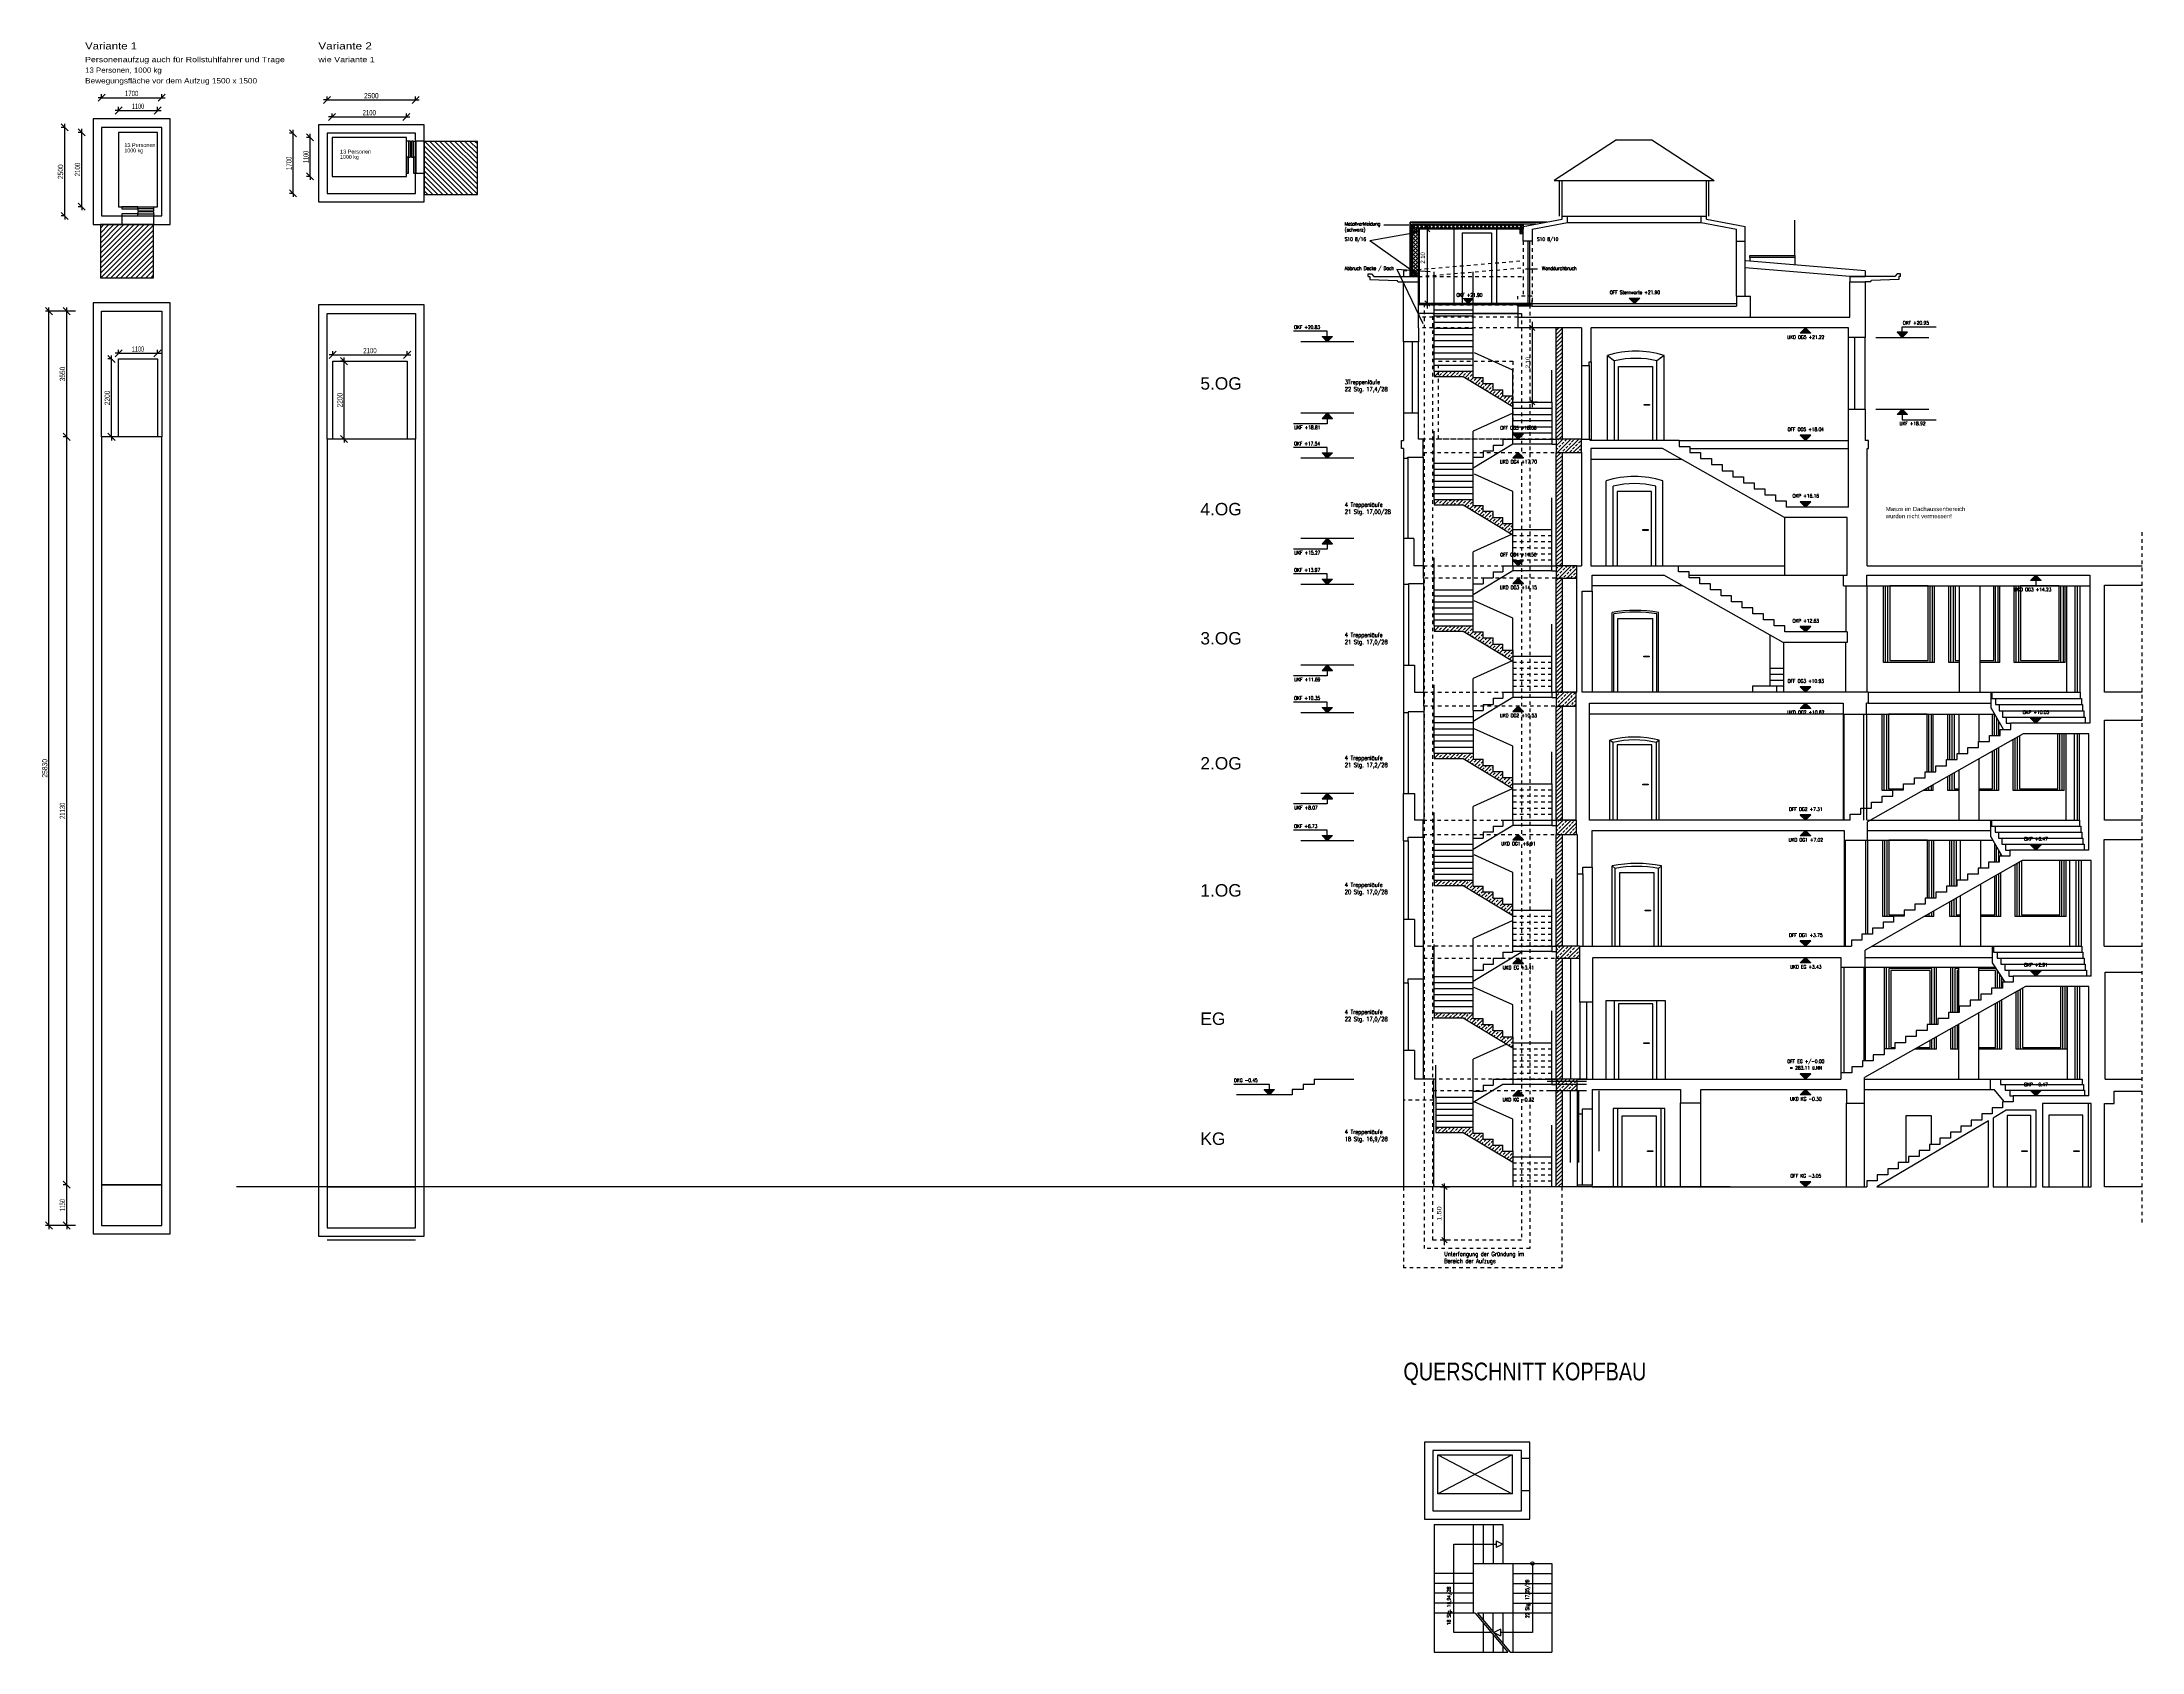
# Model space of a CAD drawing. Header units: metres. Extents: x -3551 to -3431, y -171 to 134.
# Drawn here: x -3550.6 to -3491.3, y 88.1 to 133.6 of the extents above; entities that cross this region are included whole.
import ezdxf
from ezdxf.enums import TextEntityAlignment as Align

# ---------------------------------------------------------------- set-up
doc = ezdxf.new("R2010")
doc.units = ezdxf.units.M
doc.header["$LTSCALE"] = 0.01
for name, pattern in [('DASHED', [0]), ('DOT', [0]), ('STRICHLINIE', [0.75, 0.5, -0.25])]:
    doc.linetypes.add(name, pattern=pattern)
for name, color, linetype in [('A_abriss', 44, 'STRICHLINIE'), ('A_ansicht', 9, 'CONTINUOUS'), ('A_Aufzug', 3, 'CONTINUOUS'), ('A_bemaßung', 7, 'CONTINUOUS'), ('A_fenster', 7, 'CONTINUOUS'), ('A_FUßBODEN', 2, 'CONTINUOUS'), ('A_MÖBEL', 1, 'CONTINUOUS'), ('A_NEU_BEMAßUNG', 2, 'CONTINUOUS'), ('A_poly', 255, 'CONTINUOUS'), ('A_schraffur', 10, 'CONTINUOUS'), ('A_STB', 4, 'CONTINUOUS'), ('A_text', 2, 'CONTINUOUS'), ('A_treppe', 3, 'CONTINUOUS'), ('A_treppe_V2', 3, 'CONTINUOUS'), ('A_TROCKENBAU', 2, 'CONTINUOUS'), ('A_türen', 9, 'CONTINUOUS'), ('A_verdeckt', 8, 'CONTINUOUS'), ('A_wände', 6, 'CONTINUOUS'), ('A_WÄNDE_NEU', 6, 'CONTINUOUS')]:
    doc.layers.add(name, color=color, linetype=linetype)
doc.styles.add('ARIAL', font='ARIAL.TTF')
doc.styles.add('BOLDSIMP_FNT', font='TXT', dxfattribs={"height": 1})
doc.styles.add('SIMPLEX', font='simplex.shx', dxfattribs={"width": 0.8, "height": 0.1})
doc.styles.add('TXT', font='TXT')

# ---------------------------------------------------------------- blocks, each defined once
blk = doc.blocks.new('G2_1')
at = {"layer": 'A_bemaßung', "color": 7, "linetype": 'Continuous'}
for points in [[(0, 0), (-0.15, 0.15), (0.15, 0.15), (0, 0)], [(-0.14, 0.14), (-0.14, 0.15)], [(-0.13, 0.13), (-0.13, 0.15)], [(-0.12, 0.12), (-0.12, 0.15)], [(-0.11, 0.11), (-0.11, 0.15)], [(-0.1, 0.1), (-0.1, 0.15)], [(-0.09, 0.09), (-0.09, 0.15)], [(-0.08, 0.08), (-0.08, 0.15)], [(-0.07, 0.07), (-0.07, 0.15)], [(-0.06, 0.06), (-0.06, 0.15)], [(-0.05, 0.05), (-0.05, 0.15)], [(-0.04, 0.04), (-0.04, 0.15)], [(-0.03, 0.03), (-0.03, 0.15)], [(-0.02, 0.02), (-0.02, 0.15)], [(-0.01, 0.01), (-0.01, 0.15)], [(0, 0), (0, 0.15)], [(0.01, 0.01), (0.01, 0.15)], [(0.02, 0.02), (0.02, 0.15)], [(0.03, 0.03), (0.03, 0.15)], [(0.04, 0.04), (0.04, 0.15)], [(0.05, 0.05), (0.05, 0.15)], [(0.06, 0.06), (0.06, 0.15)], [(0.07, 0.07), (0.07, 0.15)], [(0.08, 0.08), (0.08, 0.15)], [(0.09, 0.09), (0.09, 0.15)], [(0.1, 0.1), (0.1, 0.15)], [(0.11, 0.11), (0.11, 0.15)], [(0.12, 0.12), (0.12, 0.15)], [(0.13, 0.13), (0.13, 0.15)], [(0.14, 0.14), (0.14, 0.15)]]:
    blk.add_lwpolyline(points, dxfattribs=at)
blk = doc.blocks.new('A$C69DA7A43')
at = {"layer": 'A_MÖBEL'}
for p, q in [((0.103, 5.572, 21.13), (2.203, 4.472, 21.13)), ((2.203, 5.572, 21.13), (0.103, 4.472, 21.13))]:
    blk.add_line(p, q, dxfattribs=at)
at = {"layer": 'A_MÖBEL', "elevation": 21.13}
blk.add_lwpolyline([(0.103, 5.572), (2.203, 5.572), (2.203, 4.472), (0.103, 4.472)], close=True, dxfattribs=at)
at = {"layer": 'A_treppe_V2', "color": 10, "linetype": 'Continuous'}
for p, q in [((0, 3.6), (0, 0)), ((1.1, 3.6), (1.1, 1.1)), ((1.38, 3.6), (1.38, 2.5)), ((1.66, 3.6), (1.66, 2.5)), ((1.94, 3.6), (1.94, 2.5)), ((2.22, 2.5), (2.22, 0)), ((3.32, 2.5), (3.32, 0)), ((1.38, 1.1), (1.38, 0.91)), ((1.38, 0.832), (1.38, 0)), ((1.94, 1.1), (1.94, 0.243)), ((0, 0), (2.079, 0)), ((1.66, 0.499), (1.66, 0)), ((1.94, 0.165), (1.94, 0)), ((2.144, 0), (3.32, 0))]:
    blk.add_line(p, q, dxfattribs=at)
at = {"layer": 'A_treppe_V2', "color": 10}
for p, q in [((0, 3.6), (1.94, 3.6)), ((1.1, 2.5), (2.22, 2.5)), ((2.22, 2.5), (3.32, 2.5)), ((1.1, 2.22), (0, 2.22)), ((1.1, 1.94), (0, 1.94)), ((2.22, 2.22), (3.32, 2.22)), ((2.22, 1.94), (3.32, 1.94)), ((1.1, 1.66), (0, 1.66)), ((1.1, 1.38), (0, 1.38)), ((2.22, 1.66), (3.32, 1.66)), ((2.22, 1.38), (3.32, 1.38)), ((1.155, 1.1), (0, 1.1)), ((3.32, 1.1), (1.22, 1.1)), ((1.66, 0.576), (1.66, 1.1))]:
    blk.add_line(p, q, dxfattribs=at)
at = {"layer": 'A_treppe_V2', "color": 1, "linetype": 'Continuous'}
for p, q in [((0.55, 0.55), (0.55, 3.05)), ((1.753, 3.144), (1.94, 3.05)), ((1.753, 3.144), (1.753, 2.956)), ((1.94, 3.05), (1.753, 2.956)), ((2.77, 2.5), (2.77, 0.55)), ((1.155, 1.1), (2.079, 0)), ((1.22, 1.1), (2.144, 0)), ((1.87, 0.644), (1.682, 0.55)), ((1.87, 0.644), (1.87, 0.456)), ((1.617, 0.55), (0.55, 0.55)), ((1.682, 0.55), (1.87, 0.456)), ((2.77, 0.55), (1.87, 0.55))]:
    blk.add_line(p, q, dxfattribs=at)
at = {"layer": 'A_treppe_V2', "color": 1}
blk.add_line((0.55, 3.05), (1.753, 3.05), dxfattribs=at)
at = {"layer": 'A_treppe_V2', "color": 1, "linetype": 'Continuous'}
blk.add_circle((2.77, 2.5), 0.05, dxfattribs=at)
at = {"layer": 'A_treppe_V2', "color": 1, "linetype": 'Continuous', "char_height": 0.1, "attachment_point": 1, "rotation": 90, "style": 'SIMPLEX'}
for s, insert, width in [('22 Stg. 17,05/28', (2.58, 0.959), 1.69316), ('18 Stg. 16,94/28', (0.36, 0.759), 1.6932)]:
    blk.add_mtext(s, dxfattribs=dict(at, insert=insert, width=width))
blk = doc.blocks.new('SLASH1')
at = {"layer": 'A_bemaßung', "color": 2, "linetype": 'Continuous'}
for p, q in [((0.07663, 0.07663), (-0.07319, -0.07319)), ((0, -0.14068), (0, 0.11466))]:
    blk.add_line(p, q, dxfattribs=at)
blk = doc.blocks.new('A$C5F7265A0')
at = {"layer": 'A_bemaßung', "color": 7, "rotation": 90}
blk.add_blockref('SLASH1', (0.115, 0.073), dxfattribs=at)

msp = doc.modelspace()

# ---------------------------------------------------------------- hatches: boundary and pattern name
at = {"layer": 'A_schraffur'}
h = msp.add_hatch(dxfattribs=at)
h.set_pattern_fill('ANSI37', color=256, scale=0.025, style=0)
h.paths.add_polyline_path([(-3511.91666, 128.41307), (-3508.80169, 128.41307), (-3508.80169, 128.31304), (-3511.91666, 128.31304)])
h.paths.add_polyline_path([(-3511.91666, 128.21307), (-3511.75666, 128.21307), (-3511.75667, 127.05007), (-3511.91667, 127.05007)])
at = {"layer": 'A_schraffur', "linetype": 'Continuous'}
h = msp.add_hatch(dxfattribs=at)
h.set_pattern_fill('ANSI31', color=256, scale=0.025, style=0)
h.paths.add_polyline_path([(-3508.95169, 126.18007), (-3508.55169, 126.18007), (-3508.55169, 126.11007), (-3508.95169, 126.11007)])
at = {"layer": 'A_schraffur'}
h = msp.add_hatch(dxfattribs=at)
h.set_pattern_fill('ANSI31', color=256, scale=0.025, style=0)
h.paths.add_polyline_path([(-3507.69613, 125.50007), (-3507.87113, 125.50007), (-3507.87113, 122.36007), (-3507.69613, 122.36007)])
h = msp.add_hatch(dxfattribs=at)
h.set_pattern_fill('ANSI33', color=10, scale=0.025, style=0)
h.paths.add_polyline_path([(-3509.37596, 123.75207), (-3509.65596, 123.75207), (-3509.65596, 123.92607), (-3509.93596, 123.92607), (-3509.93596, 124.10007), (-3510.2161, 124.10007), (-3510.2161, 124.27407), (-3511.31609, 124.27407), (-3511.31609, 124.12407), (-3510.4961, 124.12407), (-3509.09614, 123.2771), (-3509.09614, 123.57807), (-3509.37596, 123.57807)])
h = msp.add_hatch(dxfattribs=at)
h.set_pattern_fill('ANSI33', color=256, scale=0.025, style=0)
h.paths.add_polyline_path([(-3507.87113, 122.36007), (-3507.87113, 121.98007), (-3507.16168, 121.98007), (-3507.16168, 122.36007)])
h = msp.add_hatch(dxfattribs=at)
h.set_pattern_fill('ANSI31', color=256, scale=0.025, style=0)
h.paths.add_polyline_path([(-3507.87113, 118.78007), (-3507.69613, 118.78007), (-3507.69613, 121.98007), (-3507.87113, 121.98007)])
h = msp.add_hatch(dxfattribs=at)
h.set_pattern_fill('ANSI33', color=10, scale=0.025, style=0)
h.set_pattern_definition([(45, (-1e-12, 7.1696), (-0.1122532015, 0.1122532015), []), (45, (0.11225, 7.1696), (-0.1122532015, 0.1122532015), [0.079375, -0.0396875])])
h.paths.add_polyline_path([(-3509.09615, 119.6586), (-3509.09615, 119.96597), (-3509.37615, 119.96597), (-3509.37615, 120.13837), (-3509.65615, 120.13837), (-3509.65615, 120.31077), (-3509.93615, 120.31077), (-3509.93615, 120.48317), (-3510.21615, 120.48317), (-3510.21616, 120.65557), (-3511.31609, 120.65557), (-3511.31609, 120.50557), (-3510.4961, 120.50557)])
h = msp.add_hatch(dxfattribs=at)
h.set_pattern_fill('ANSI33', color=256, scale=0.025, style=0)
h.paths.add_polyline_path([(-3507.28696, 118.78007), (-3507.87113, 118.78007), (-3507.87113, 118.43007), (-3507.28696, 118.43007)])
h = msp.add_hatch(dxfattribs=at)
h.set_pattern_fill('ANSI31', color=256, scale=0.025, style=0)
h.paths.add_polyline_path([(-3507.87113, 115.21007), (-3507.69613, 115.21007), (-3507.69613, 118.43007), (-3507.87113, 118.43007)])
h = msp.add_hatch(dxfattribs=at)
h.set_pattern_fill('ANSI33', color=10, scale=0.025, style=0)
h.set_pattern_definition([(45, (-9e-13, 3.594), (-0.1122532015, 0.1122532015), []), (45, (0.11225, 3.594), (-0.1122532015, 0.1122532015), [0.079375, -0.0396875])])
h.paths.add_polyline_path([(-3509.09615, 116.083), (-3509.09615, 116.39037), (-3509.37615, 116.39037), (-3509.37615, 116.56277), (-3509.65615, 116.56277), (-3509.65615, 116.73517), (-3509.93615, 116.73517), (-3509.93615, 116.90757), (-3510.21615, 116.90757), (-3510.21616, 117.07997), (-3511.31609, 117.07997), (-3511.31609, 116.92997), (-3510.4961, 116.92997)])
h = msp.add_hatch(dxfattribs=at)
h.set_pattern_fill('ANSI33', color=256, scale=0.025, style=0)
h.paths.add_polyline_path([(-3507.31121, 115.21007), (-3507.87113, 115.21007), (-3507.87113, 114.81007), (-3507.31121, 114.81007)])
h = msp.add_hatch(dxfattribs=at)
h.set_pattern_fill('ANSI31', color=256, scale=0.025, style=0)
h.paths.add_polyline_path([(-3507.69613, 114.81007), (-3507.87113, 114.81007), (-3507.87113, 111.59009), (-3507.87113, 111.59007), (-3507.87113, 111.59007), (-3507.72724, 111.59007), (-3507.69613, 111.59007)])
h = msp.add_hatch(dxfattribs=at)
h.set_pattern_fill('ANSI33', color=10, scale=0.025, style=0)
h.paths.add_polyline_path([(-3509.09615, 112.489), (-3509.09615, 112.79637), (-3509.37615, 112.79637), (-3509.37615, 112.96877), (-3509.65615, 112.96877), (-3509.65615, 113.14117), (-3509.93615, 113.14117), (-3509.93615, 113.31357), (-3510.21615, 113.31357), (-3510.21616, 113.48597), (-3511.31609, 113.48597), (-3511.31609, 113.33597), (-3510.4961, 113.33597)])
h = msp.add_hatch(dxfattribs=at)
h.set_pattern_fill('ANSI33', color=256, scale=0.025, style=0)
h.paths.add_polyline_path([(-3507.31121, 111.19007), (-3507.31121, 111.59007), (-3507.87113, 111.59007), (-3507.87113, 111.19007)])
h = msp.add_hatch(dxfattribs=at)
h.set_pattern_fill('ANSI31', color=256, scale=0.025, style=0)
h.paths.add_polyline_path([(-3507.87113, 108.03007), (-3507.69613, 108.03007), (-3507.69613, 111.19007), (-3507.87113, 111.19007)])
h.paths.add_polyline_path([(-3507.87113, 104.28007), (-3507.69613, 104.28007), (-3507.69613, 107.69007), (-3507.87113, 107.69007)])
h = msp.add_hatch(dxfattribs=at)
h.set_pattern_fill('ANSI33', color=10, scale=0.025, style=0)
h.set_pattern_definition([(45, (9e-13, 3.7398), (-0.1122532015, 0.1122532015), []), (45, (0.11225, 3.7398), (-0.1122532015, 0.1122532015), [0.079375, -0.0396875])])
h.paths.add_polyline_path([(-3509.93615, 109.72407), (-3510.21615, 109.72407), (-3510.21615, 109.89457), (-3511.31609, 109.89457), (-3511.31609, 109.74457), (-3510.4961, 109.74457), (-3509.09614, 108.8976), (-3509.09615, 109.21257), (-3509.37615, 109.21257), (-3509.37615, 109.38307), (-3509.65615, 109.38307), (-3509.65615, 109.55357), (-3509.93615, 109.55357)])
h = msp.add_hatch(dxfattribs=at)
h.set_pattern_fill('ANSI33', color=256, scale=0.025, style=0)
h.paths.add_polyline_path([(-3507.20717, 107.69007), (-3507.20717, 108.03007), (-3507.87113, 108.03007), (-3507.87113, 107.69007)])
h = msp.add_hatch(dxfattribs=at)
h.set_pattern_fill('ANSI33', color=10, scale=0.025, style=0)
h.paths.add_polyline_path([(-3509.93615, 105.98427), (-3510.21615, 105.98427), (-3510.21615, 106.15477), (-3511.31609, 106.15477), (-3511.31609, 106.00477), (-3510.4961, 106.00477), (-3509.09614, 105.1578), (-3509.09615, 105.47277), (-3509.37615, 105.47277), (-3509.37615, 105.64327), (-3509.65615, 105.64327), (-3509.65615, 105.81377), (-3509.93615, 105.81377)])
h = msp.add_hatch(dxfattribs=at)
h.set_pattern_fill('ANSI33', color=256, scale=0.025, style=0)
h.paths.add_polyline_path([(-3507.87113, 104.28007), (-3507.87113, 103.96007), (-3507.28149, 103.96007), (-3507.28149, 104.28007)])
h = msp.add_hatch(dxfattribs=at)
h.set_pattern_fill('ANSI31', color=256, scale=0.025, style=0)
h.paths.add_polyline_path([(-3507.87113, 101.23007), (-3507.69613, 101.23007), (-3507.69613, 103.96007), (-3507.87113, 103.96007)])
h = msp.add_hatch(dxfattribs=at)
h.set_pattern_fill('ANSI33', color=10, scale=0.025, style=0)
h.paths.add_polyline_path([(-3509.93615, 102.58527), (-3509.93615, 102.75467), (-3510.21615, 102.75467), (-3510.21615, 102.92407), (-3511.26703, 102.92407), (-3511.26703, 102.77407), (-3510.49615, 102.77407), (-3509.09615, 101.92707), (-3509.09615, 102.24647), (-3509.37615, 102.24647), (-3509.37615, 102.41587), (-3509.65615, 102.41587), (-3509.65615, 102.58527)])

# ---------------------------------------------------------------- linework, layer by layer
at = {"layer": 'A_abriss'}
for p, q in [((-3508.80169, 127.95007), (-3508.80169, 126.40007)), ((-3508.55169, 127.95007), (-3508.55169, 126.18807, 0)), ((-3508.95169, 125.80007), (-3511.75667, 125.80007)), ((-3508.95169, 125.50007), (-3511.75667, 125.50007)), ((-3507.16168, 122.36007), (-3511.62667, 122.36007)), ((-3511.62667, 121.98007), (-3507.16168, 121.98007)), ((-3511.6167, 118.78007), (-3507.28696, 118.78007)), ((-3507.28696, 118.43007), (-3511.6167, 118.43007)), ((-3511.61093, 115.21007), (-3507.31121, 115.21007)), ((-3507.31121, 114.81007), (-3511.61093, 114.81007)), ((-3511.62728, 111.59007), (-3507.31121, 111.59007)), ((-3511.62728, 111.19007), (-3507.31121, 111.19007)), ((-3507.20717, 108.03007), (-3511.61667, 108.03007)), ((-3511.61667, 107.69007), (-3507.20717, 107.69007)), ((-3507.28149, 104.28007), (-3511.34174, 104.28007)), ((-3511.34174, 103.96007), (-3507.28149, 103.96007))]:
    msp.add_line(p, q, dxfattribs=at)
at = {"layer": 'A_abriss', "linetype": 'STRICHLINIE'}
for p, q in [((-3512.18667, 127.11441), (-3508.81855, 127.39936)), ((-3511.75667, 126.95007), (-3508.80169, 127.20007)), ((-3508.95169, 126.11007), (-3508.95169, 126.40007)), ((-3508.55169, 126.40007), (-3508.95169, 126.40007)), ((-3508.55169, 126.18807, 0), (-3508.55169, 126.40007))]:
    msp.add_line(p, q, dxfattribs=at)
at = {"layer": 'A_abriss', "linetype": 'Continuous'}
msp.add_line((-3512.18667, 127.11441), (-3512.18667, 126.95007), dxfattribs=at)
at = {"layer": 'A_ansicht', "linetype": 'Continuous'}
for p, q in [((-3506.16669, 130.81007), (-3507.92669, 129.66007)), ((-3506.16669, 130.81007), (-3505.16669, 130.81007)), ((-3505.16669, 130.81007), (-3503.40669, 129.66007)), ((-3507.92669, 129.66007), (-3503.40669, 129.66007)), ((-3507.77669, 128.66007), (-3507.77669, 129.66007)), ((-3507.70169, 128.66007), (-3507.70169, 129.66007)), ((-3503.63169, 128.66007), (-3503.63169, 129.66007)), ((-3503.55669, 128.66007), (-3503.55669, 129.66007)), ((-3507.55169, 128.66007), (-3503.78169, 128.66007)), ((-3507.55169, 128.48007), (-3503.78169, 128.48007)), ((-3499.5767, 126.95007), (-3502.53169, 127.20007)), ((-3499.1467, 127.11441), (-3502.51483, 127.39936)), ((-3499.5767, 126.95007), (-3499.1467, 126.95007)), ((-3499.1467, 127.11441), (-3499.1467, 126.95007))]:
    msp.add_line(p, q, dxfattribs=at)
at = {"layer": 'A_ansicht'}
for p, q in [((-3511.99453, 126.95007), (-3511.99453, 128.49095, 0)), ((-3508.13755, 128.4909, 0), (-3511.99453, 128.49095, 0)), ((-3508.2165, 128.4759, 0), (-3511.97953, 128.47595, 0)), ((-3511.97953, 126.95007), (-3511.97953, 128.47595, 0)), ((-3510.76542, 128.28806, 0), (-3510.76542, 126.18807, 0)), ((-3510.52674, 128.18807, 0), (-3510.52674, 126.18807, 0)), ((-3510.52674, 128.18807, 0), (-3509.7028, 128.18806, 0)), ((-3509.7028, 128.18806, 0), (-3509.70282, 126.18805, 0)), ((-3509.55647, 128.28805, 0), (-3509.55649, 126.18805, 0)), ((-3501.13587, 127.54726), (-3501.13587, 128.54726)), ((-3511.31609, 126.18807), (-3511.31609, 127.08807)), ((-3510.2161, 126.18807), (-3510.2161, 127.08807)), ((-3502.40033, 127.48726), (-3502.40033, 127.38967)), ((-3501.13587, 127.48726), (-3501.13587, 127.28269)), ((-3509.09289, 124.30407), (-3510.18115, 124.79786, 0)), ((-3509.09614, 123.57807, 0), (-3509.09289, 124.30407)), ((-3507.99616, 123.40407, 0), (-3507.99616, 124.30407, 0)), ((-3509.1163, 123.07747, 0), (-3510.21603, 122.57847, 0)), ((-3511.31609, 121.67857), (-3511.31609, 122.57857)), ((-3510.21603, 121.67847, 0), (-3510.21603, 122.57847, 0)), ((-3507.99614, 122.36131, 0), (-3507.87113, 122.36007)), ((-3507.99614, 122.21847, 0), (-3507.87113, 122.21847)), ((-3509.09599, 120.87357, 0), (-3510.18425, 121.36736, 0)), ((-3509.09609, 119.98125), (-3509.09599, 120.87357, 0)), ((-3507.99614, 119.80297, 0), (-3507.99614, 120.70297, 0)), ((-3509.11628, 119.66897, 0), (-3510.21601, 119.16997, 0)), ((-3511.31609, 118.09997), (-3511.31609, 118.99997)), ((-3510.21601, 118.26997, 0), (-3510.21601, 119.16997, 0)), ((-3507.99614, 118.77997, 0), (-3507.87113, 118.77997)), ((-3507.99614, 118.63967, 0), (-3507.87113, 118.63967)), ((-3509.09622, 117.29997, 0), (-3510.18448, 117.79376, 0)), ((-3509.09622, 116.39997, 0), (-3509.09622, 117.29997, 0)), ((-3507.99614, 116.22997, 0), (-3507.99614, 117.12997, 0)), ((-3509.11649, 116.09177, 0), (-3510.21622, 115.59277, 0)), ((-3511.31609, 114.52037), (-3511.31609, 115.42037)), ((-3510.21622, 114.69277, 0), (-3510.21622, 115.59277, 0)), ((-3509.09615, 113.67919), (-3510.18441, 114.17299, 0)), ((-3509.09615, 112.77919), (-3509.09615, 113.67919)), ((-3507.99616, 112.62397, 0), (-3507.99616, 113.52397, 0)), ((-3509.11642, 112.48007, 0), (-3510.21615, 111.98107)), ((-3511.31609, 110.91157), (-3511.31609, 111.81157)), ((-3510.21615, 111.08107), (-3510.21615, 111.98107)), ((-3507.99614, 111.58957, 0), (-3507.87113, 111.59007)), ((-3507.99614, 111.43957, 0), (-3507.87113, 111.43957)), ((-3509.09615, 110.11657), (-3510.18441, 110.61036, 0)), ((-3509.09615, 109.21657), (-3509.09615, 110.11657)), ((-3507.99616, 109.04707), (-3507.99616, 109.94707)), ((-3507.99614, 109.04707), (-3507.99614, 109.94707)), ((-3509.11642, 108.74727, 0), (-3510.21615, 108.24827, 0)), ((-3511.31609, 107.17777), (-3511.31609, 108.07777)), ((-3510.21615, 107.34827, 0), (-3510.21615, 108.24827, 0)), ((-3507.99614, 108.03007, 0), (-3507.87113, 108.03007)), ((-3507.99614, 107.88007, 0), (-3507.87113, 107.88007)), ((-3509.09615, 106.37277, 0), (-3510.18441, 106.86656, 0)), ((-3509.09615, 105.47277, 0), (-3509.09615, 106.37277, 0)), ((-3507.99616, 105.30227), (-3507.99616, 106.20227)), ((-3509.27642, 105.26687, 0), (-3510.21615, 104.84047, 0)), ((-3511.26703, 103.77107), (-3511.26703, 104.67107)), ((-3510.21615, 103.94047, 0), (-3510.21615, 104.84047, 0)), ((-3507.99614, 104.27927), (-3507.87113, 104.27927)), ((-3507.99614, 104.12927, 0), (-3507.87113, 104.12927)), ((-3509.09615, 103.14647, 0), (-3510.18441, 103.64026, 0)), ((-3509.09615, 102.24647, 0), (-3509.09615, 103.14647, 0)), ((-3507.99616, 102.07707), (-3507.99616, 102.97707))]:
    msp.add_line(p, q, dxfattribs=at)
at = {"layer": 'A_ansicht', "color": 9, "linetype": 'Continuous'}
for p, q in [((-3499.61678, 123.20007), (-3499.61678, 125.23007)), ((-3499.44178, 123.20007), (-3499.44178, 125.23007)), ((-3499.1467, 123.20007), (-3499.1467, 125.23007)), ((-3512.18667, 125.11007), (-3512.18667, 123.09007)), ((-3511.93166, 123.09007), (-3511.93166, 125.11007)), ((-3511.75667, 123.09007), (-3511.75667, 125.11007)), ((-3506.42671, 122.32007), (-3506.42671, 124.72007)), ((-3506.42671, 124.72007), (-3506.22671, 124.5678)), ((-3506.22671, 122.32007), (-3506.22671, 124.5678)), ((-3504.82672, 124.72007), (-3505.02672, 124.5678)), ((-3505.02672, 122.32007), (-3505.02672, 124.5678)), ((-3504.82672, 122.32007), (-3504.82672, 124.72007)), ((-3507.16168, 124.44007), (-3507.16168, 122.36007)), ((-3506.94169, 124.44007), (-3506.94169, 122.36007)), ((-3506.88169, 124.54007), (-3506.88169, 122.32007)), ((-3504.39673, 122.32007), (-3499.61678, 122.32007)), ((-3512.18667, 121.82007), (-3512.18667, 119.55007)), ((-3512.06668, 121.82007), (-3512.06668, 119.55007)), ((-3511.62667, 121.85007), (-3511.62667, 118.78007)), ((-3506.89169, 121.79007), (-3504.34369, 121.79007)), ((-3504.09468, 122.09007), (-3499.61678, 122.09007)), ((-3506.46169, 118.78007), (-3506.46169, 121.18007)), ((-3506.26168, 118.78007), (-3506.26168, 121.0278)), ((-3505.06169, 118.78007), (-3505.06169, 121.0278)), ((-3504.86168, 118.78007), (-3504.86168, 121.18007)), ((-3501.41419, 118.51007), (-3501.41419, 120.14007)), ((-3504.42169, 118.78007), (-3501.41419, 118.78007)), ((-3512.18667, 118.25007), (-3512.18667, 115.97007)), ((-3512.04666, 118.25007), (-3512.04666, 115.97007)), ((-3511.6167, 118.27007), (-3511.6167, 115.21007)), ((-3504.29775, 118.21007), (-3506.85949, 118.21007)), ((-3506.85949, 118.06007), (-3506.85949, 115.21007)), ((-3504.12069, 118.51007), (-3499.75993, 118.51007)), ((-3499.68993, 118.21007), (-3499.68993, 116.91007)), ((-3499.09993, 118.21007), (-3492.79926, 118.21007)), ((-3499.09993, 118.21007), (-3499.09993, 115.21007)), ((-3498.62824, 116.05007), (-3498.62824, 118.21007)), ((-3498.57325, 116.05007), (-3498.57325, 118.21007)), ((-3498.50325, 116.05007), (-3498.50325, 118.21007)), ((-3497.31332, 116.05007), (-3497.31332, 118.21007)), ((-3497.24333, 116.05007), (-3497.24333, 118.21007)), ((-3497.18832, 116.05007), (-3497.18832, 118.21007)), ((-3496.77836, 116.05007), (-3496.77836, 118.21007)), ((-3496.72335, 116.05007), (-3496.72335, 118.21007)), ((-3496.65336, 116.05007), (-3496.65336, 118.21007)), ((-3496.4826, 115.21007), (-3496.4826, 118.21007)), ((-3495.89978, 115.21007), (-3495.89978, 118.21007)), ((-3495.46345, 116.05007), (-3495.46345, 118.21007)), ((-3495.39345, 116.05007), (-3495.39345, 118.21007)), ((-3495.33845, 116.05007), (-3495.33845, 118.21007)), ((-3494.93349, 116.05007), (-3494.93349, 118.21007)), ((-3494.87849, 116.05007), (-3494.87849, 118.21007)), ((-3494.80849, 116.05007), (-3494.80849, 118.21007)), ((-3493.61848, 116.05007), (-3493.61848, 118.21007)), ((-3493.5485, 116.05007), (-3493.5485, 118.21007)), ((-3493.49349, 116.05007), (-3493.49349, 118.21007)), ((-3493.45082, 115.21007), (-3493.45082, 118.21007)), ((-3493.21951, 115.21007), (-3493.21951, 118.21007)), ((-3493.14529, 115.21007), (-3493.14529, 118.21007)), ((-3493.07712, 115.21007), (-3493.07712, 118.21007)), ((-3506.29451, 115.21007), (-3506.29451, 117.46007)), ((-3504.9846, 115.21007), (-3504.9846, 117.46007)), ((-3506.24702, 115.21007), (-3506.24702, 117.42032)), ((-3505.03211, 115.21007), (-3505.03211, 117.42032)), ((-3501.8248, 115.38007), (-3501.8248, 116.81339)), ((-3501.43981, 115.21007), (-3501.43981, 116.61007)), ((-3499.68993, 115.21007), (-3499.68993, 116.61007)), ((-3501.8248, 115.89007), (-3501.43981, 115.89007)), ((-3501.8248, 115.72007), (-3501.43981, 115.72007)), ((-3497.18832, 116.05007), (-3498.62824, 116.05007)), ((-3496.4826, 116.05007), (-3496.77836, 116.05007)), ((-3495.33845, 116.05007), (-3495.89978, 116.05007)), ((-3493.49349, 116.05007), (-3494.93349, 116.05007)), ((-3501.8248, 115.55007), (-3501.43981, 115.55007)), ((-3501.63981, 115.21007), (-3501.63981, 115.38007)), ((-3499.06359, 115.21007), (-3493.07712, 115.21007)), ((-3495.58986, 114.74598), (-3495.58986, 115.21007)), ((-3512.18667, 114.63007), (-3512.18667, 112.35007)), ((-3512.05093, 114.63007), (-3512.05093, 112.35007)), ((-3511.61093, 114.65007), (-3511.61093, 111.59007)), ((-3499.76596, 114.59007), (-3506.92722, 114.59007)), ((-3499.76596, 114.59007), (-3499.76596, 111.59007)), ((-3499.7418, 111.59007), (-3499.7418, 114.59007)), ((-3499.18077, 111.59007), (-3499.18077, 114.59007)), ((-3499.10431, 114.59007), (-3495.49525, 114.59007)), ((-3499.10431, 114.59007), (-3499.10431, 111.59007)), ((-3499.06359, 114.90007), (-3495.58986, 114.90007)), ((-3498.66126, 112.43007), (-3498.66126, 114.59007)), ((-3498.60627, 112.43007), (-3498.60627, 114.59007)), ((-3498.53627, 112.43007), (-3498.53627, 114.59007)), ((-3497.34634, 112.96007), (-3497.34634, 114.59007)), ((-3497.27635, 112.96007), (-3497.27635, 114.59007)), ((-3497.22134, 112.96007), (-3497.22134, 114.59007)), ((-3496.81138, 113.30257), (-3496.81138, 114.59007)), ((-3496.75637, 113.30257), (-3496.75637, 114.59007)), ((-3496.68638, 113.30257), (-3496.68638, 114.59007)), ((-3496.49167, 113.47382), (-3496.49167, 114.59007)), ((-3495.92376, 113.81632), (-3495.92376, 114.59007)), ((-3495.58986, 114.75385), (-3495.24687, 114.16007)), ((-3495.49647, 113.98757), (-3495.49647, 114.59007)), ((-3495.46437, 115.03407), (-3493.03952, 115.03407)), ((-3495.42647, 113.98757), (-3495.42647, 114.47099)), ((-3495.36417, 114.85807), (-3493.00575, 114.85807)), ((-3495.26277, 114.68207), (-3492.97156, 114.68207)), ((-3495.15938, 114.50607), (-3492.93691, 114.50607)), ((-3495.37147, 113.98757), (-3495.37147, 114.37578)), ((-3494.91151, 112.43007), (-3494.91151, 113.89887)), ((-3494.84151, 112.43007), (-3494.84151, 113.93848)), ((-3493.6515, 112.43007), (-3493.6515, 114.03007)), ((-3493.58152, 112.43007), (-3493.58152, 114.03007)), ((-3493.52651, 112.43007), (-3493.52651, 114.03007)), ((-3493.47251, 111.59007), (-3493.47251, 114.03007)), ((-3493.2336, 111.59007), (-3493.2336, 114.03007)), ((-3493.14961, 111.59007), (-3493.14961, 114.03007)), ((-3493.09303, 111.59007), (-3493.09303, 114.03007)), ((-3506.35724, 111.59007), (-3506.35724, 113.85007)), ((-3506.27724, 113.78768), (-3506.35724, 113.85007)), ((-3506.27724, 113.78768), (-3506.27724, 111.59007)), ((-3504.96733, 113.85007), (-3505.04733, 113.78768)), ((-3505.04733, 113.78768), (-3505.04733, 111.59007)), ((-3504.96733, 111.59007), (-3504.96733, 113.85007)), ((-3495.92376, 111.59007), (-3495.92376, 113.32613)), ((-3495.49647, 112.43007), (-3495.49647, 113.5679)), ((-3495.42647, 112.43007), (-3495.42647, 113.6075)), ((-3495.37147, 112.43007), (-3495.37147, 113.63862)), ((-3494.96651, 112.43007), (-3494.96651, 113.86775)), ((-3496.81138, 112.43007), (-3496.81138, 112.82391)), ((-3496.75637, 112.43007), (-3496.75637, 112.85504)), ((-3496.68638, 112.43007), (-3496.68638, 112.89464)), ((-3496.49167, 111.59007), (-3496.49167, 113.0048)), ((-3498.36238, 112.43007), (-3498.66126, 112.43007)), ((-3497.22134, 112.43007), (-3497.50745, 112.43007)), ((-3497.34634, 112.43007), (-3497.34634, 112.52123)), ((-3497.27635, 112.43007), (-3497.27635, 112.56083)), ((-3497.22134, 112.43007), (-3497.22134, 112.59195)), ((-3496.49167, 112.43007), (-3496.81138, 112.43007)), ((-3495.37147, 112.43007), (-3495.92376, 112.43007)), ((-3493.52651, 112.43007), (-3494.96651, 112.43007)), ((-3499.07611, 111.59007), (-3493.09303, 111.59007)), ((-3495.59911, 111.12598), (-3495.59911, 111.59007)), ((-3512.18667, 111.01007), (-3512.18667, 108.79007)), ((-3512.05093, 111.01007), (-3512.05093, 108.79007)), ((-3511.62728, 111.11007), (-3511.62728, 108.03007)), ((-3499.74052, 111.03007), (-3499.74052, 108.03007)), ((-3499.69801, 108.03007), (-3499.69801, 111.03007)), ((-3499.12992, 108.37007), (-3499.12992, 111.03007)), ((-3499.07611, 111.30007), (-3495.59911, 111.30007)), ((-3499.07611, 111.03007), (-3495.54099, 111.03007)), ((-3499.07611, 111.03007), (-3499.07611, 108.37007)), ((-3498.64955, 108.87007), (-3498.64955, 111.03007)), ((-3498.59456, 108.87007), (-3498.59456, 111.03007)), ((-3498.52456, 108.87007), (-3498.52456, 111.03007)), ((-3497.33463, 109.39007), (-3497.33463, 111.03007)), ((-3497.26464, 109.39007), (-3497.26464, 111.03007)), ((-3497.20963, 109.39007), (-3497.20963, 111.03007)), ((-3496.75338, 109.73007), (-3496.75338, 111.03007)), ((-3496.69837, 109.73007), (-3496.69837, 111.03007)), ((-3496.62838, 109.73007), (-3496.62838, 111.03007)), ((-3496.45314, 109.90007), (-3496.45314, 111.03007)), ((-3495.8838, 110.24007), (-3495.8838, 111.03007)), ((-3495.27918, 110.58007), (-3495.59911, 111.12996)), ((-3495.47808, 111.42207), (-3493.05884, 111.42207)), ((-3495.37933, 111.25407), (-3493.02626, 111.25407)), ((-3495.28168, 111.08607), (-3492.99403, 111.08607)), ((-3495.18493, 110.91807), (-3492.96207, 110.91807)), ((-3495.43838, 110.41007), (-3495.43838, 110.8537)), ((-3495.36838, 110.41007), (-3495.36838, 110.73339)), ((-3495.31338, 110.58007), (-3495.31338, 110.63885)), ((-3494.90838, 108.87007), (-3494.90838, 110.33919)), ((-3494.85338, 108.87007), (-3494.85338, 110.37056)), ((-3494.78338, 108.87007), (-3494.78338, 110.41048)), ((-3493.59337, 108.87007), (-3493.59337, 110.45007)), ((-3493.52339, 108.87007), (-3493.52339, 110.45007)), ((-3493.46838, 108.87007), (-3493.46838, 110.45007)), ((-3493.36925, 108.03007), (-3493.36925, 110.45007)), ((-3493.18684, 108.03007), (-3493.18684, 110.45007)), ((-3493.1158, 108.03007), (-3493.1158, 110.45007)), ((-3493.03434, 108.03007), (-3493.03434, 110.45007)), ((-3507.28254, 110.08007), (-3507.28254, 108.03007)), ((-3507.12005, 110.08007), (-3507.12005, 108.03007)), ((-3506.86008, 110.27007), (-3506.86008, 108.03007)), ((-3506.2901, 108.03007), (-3506.2901, 110.30007)), ((-3506.20512, 110.2299), (-3506.2901, 110.30007)), ((-3506.20512, 108.03007), (-3506.20512, 110.2299)), ((-3504.9002, 110.30007), (-3504.98518, 110.2299)), ((-3504.98518, 108.03007), (-3504.98518, 110.2299)), ((-3504.9002, 108.03007), (-3504.9002, 110.30007)), ((-3495.8838, 108.03007), (-3495.8838, 109.78291)), ((-3495.43838, 108.87007), (-3495.43838, 110.03693)), ((-3495.36838, 108.87007), (-3495.36838, 110.07685)), ((-3495.31338, 108.87007), (-3495.31338, 110.10822)), ((-3496.75338, 108.87007), (-3496.75338, 109.28698)), ((-3496.69837, 108.87007), (-3496.69837, 109.31836)), ((-3496.62838, 108.87007), (-3496.62838, 109.35827)), ((-3496.45314, 108.03007), (-3496.45314, 109.45821)), ((-3498.34355, 108.87007), (-3498.64955, 108.87007)), ((-3497.20963, 108.87007), (-3497.48442, 108.87007)), ((-3497.33463, 108.87007), (-3497.33463, 108.9555)), ((-3497.26464, 108.87007), (-3497.26464, 108.99541)), ((-3497.20963, 108.87007), (-3497.20963, 109.02678)), ((-3496.45314, 108.87007), (-3496.75338, 108.87007)), ((-3495.31338, 108.87007), (-3495.8838, 108.87007)), ((-3493.46838, 108.87007), (-3494.90838, 108.87007)), ((-3498.95733, 108.03007), (-3493.03434, 108.03007)), ((-3495.54528, 107.56598), (-3495.54528, 108.03007)), ((-3507.45718, 104.28007), (-3507.45718, 107.69007)), ((-3499.8289, 107.44007), (-3499.8289, 104.45119)), ((-3499.73511, 104.45119), (-3499.73511, 107.44007)), ((-3499.17406, 104.79355), (-3499.17406, 107.44007)), ((-3499.14307, 107.71007), (-3495.54528, 107.71007)), ((-3499.14307, 107.44007), (-3495.46391, 107.44007)), ((-3499.14307, 107.44007), (-3499.14307, 104.79355)), ((-3498.59717, 105.13591), (-3498.59717, 107.44007)), ((-3498.54218, 105.13591), (-3498.54218, 107.44007)), ((-3497.26097, 107.40007), (-3498.47218, 107.40007)), ((-3498.47218, 105.13591), (-3498.47218, 107.40007)), ((-3497.26097, 105.82063), (-3497.26097, 107.40007)), ((-3497.19098, 105.82063), (-3497.19098, 107.44007)), ((-3497.13597, 105.82063), (-3497.13597, 107.44007)), ((-3496.72598, 106.16299), (-3496.72598, 107.44007)), ((-3496.67097, 106.16299), (-3496.67097, 107.44007)), ((-3496.60098, 106.16299), (-3496.60098, 107.40007)), ((-3496.50231, 107.40007), (-3496.60098, 107.40007)), ((-3496.50231, 106.16299), (-3496.50231, 107.44007)), ((-3495.93422, 106.50535), (-3495.93422, 107.44007)), ((-3495.43805, 107.40007), (-3495.93422, 107.40007)), ((-3495.19247, 107.02007), (-3495.54528, 107.56598)), ((-3495.52207, 107.86207), (-3492.99738, 107.86207)), ((-3495.41594, 107.69407), (-3492.96475, 107.69407)), ((-3495.41098, 106.84771), (-3495.41098, 107.35818)), ((-3495.31006, 107.52607), (-3492.93176, 107.52607)), ((-3495.20303, 107.35807), (-3492.89624, 107.35807)), ((-3512.18667, 107.00007), (-3512.18667, 105.09007)), ((-3512.05093, 107.00007), (-3512.05093, 105.09007)), ((-3511.62728, 107.10007), (-3511.62728, 104.28007)), ((-3495.34098, 106.84771), (-3495.34098, 107.24986)), ((-3495.28598, 106.84771), (-3495.28598, 107.16476)), ((-3494.82598, 105.12007), (-3494.82598, 106.77013)), ((-3494.75598, 105.12007), (-3494.75598, 106.80957)), ((-3493.56597, 105.12007), (-3493.56597, 106.89007)), ((-3493.49599, 105.12007), (-3493.49599, 106.89007)), ((-3493.44098, 105.12007), (-3493.44098, 106.89007)), ((-3493.4285, 104.28007), (-3493.4285, 106.89007)), ((-3493.21838, 104.28007), (-3493.21838, 106.89007)), ((-3493.1477, 104.28007), (-3493.1477, 106.89007)), ((-3493.08243, 104.28007), (-3493.08243, 106.89007)), ((-3507.20717, 106.45507), (-3507.20717, 104.28007)), ((-3507.01718, 106.45507), (-3507.01718, 104.28007)), ((-3506.84717, 106.45507), (-3506.84717, 104.28007)), ((-3506.22767, 104.28007), (-3506.22767, 106.49007)), ((-3505.02569, 104.28007), (-3505.02569, 106.49007)), ((-3495.41098, 105.12007), (-3495.41098, 106.44051)), ((-3495.34098, 105.12007), (-3495.34098, 106.47995)), ((-3495.28598, 105.12007), (-3495.28598, 106.51094)), ((-3494.88098, 105.12007), (-3494.88098, 106.73914)), ((-3496.72598, 105.12007), (-3496.72598, 105.69956)), ((-3496.67097, 105.12007), (-3496.67097, 105.73056)), ((-3496.60098, 105.12007), (-3496.60098, 105.76999)), ((-3496.50231, 104.28007), (-3496.50231, 105.82559)), ((-3495.93422, 104.28007), (-3495.93422, 106.14568)), ((-3497.13597, 105.12007), (-3497.75443, 105.12007)), ((-3497.26097, 105.12007), (-3497.26097, 105.39812)), ((-3497.19098, 105.12007), (-3497.19098, 105.43755)), ((-3497.13597, 105.12007), (-3497.13597, 105.46855)), ((-3496.50231, 105.12007), (-3496.72598, 105.12007)), ((-3495.28598, 105.12007), (-3495.93422, 105.12007)), ((-3493.44098, 105.12007), (-3494.88098, 105.12007)), ((-3499.1616, 104.28007), (-3493.01306, 104.28007)), ((-3499.1616, 103.98007), (-3495.49828, 103.98007)), ((-3495.60604, 103.98007), (-3495.60604, 104.28007)), ((-3495.20871, 103.64007), (-3495.49828, 103.98007)), ((-3495.32795, 104.1234), (-3492.97983, 104.1234)), ((-3495.19303, 103.96673), (-3492.94733, 103.96673)), ((-3495.06109, 103.81007), (-3494.96873, 103.81007)), ((-3507.28149, 103.29007), (-3507.28149, 101.28007)), ((-3507.14153, 103.29007), (-3507.14153, 101.28007)), ((-3506.8608, 103.43007, 0), (-3506.8608, 101.28007, 0)), ((-3506.14156, 103.45007), (-3506.14156, 101.23007)), ((-3504.92164, 103.45007), (-3504.92164, 101.23007)), ((-3504.36168, 101.23007), (-3504.36168, 103.61007)), ((-3503.78671, 101.23007), (-3503.78671, 103.61007)), ((-3499.67478, 101.23007), (-3499.67478, 103.60007)), ((-3499.1616, 101.23007), (-3499.1616, 103.60007)), ((-3492.83609, 101.23007), (-3492.83609, 103.59007))]:
    msp.add_line(p, q, dxfattribs=at)
at = {"layer": 'A_ansicht'}
msp.add_lwpolyline([(-3502.40033, 127.54726), (-3501.13587, 127.54726), (-3501.13587, 127.48726), (-3502.40033, 127.48726)], close=True, dxfattribs=at)
at = {"layer": 'A_ansicht', "color": 9, "linetype": 'Continuous'}
for points in [[(-3501.43981, 115.38007), (-3502.32479, 115.38007), (-3502.32479, 115.21007)], [(-3495.56665, 115.21007), (-3495.56665, 115.03407), (-3495.46437, 115.03407), (-3495.46437, 114.85807), (-3495.36417, 114.85807), (-3495.36417, 114.68207), (-3495.26277, 114.68207), (-3495.26277, 114.50607), (-3495.15938, 114.50607), (-3495.15938, 114.33007), (-3495.03312, 114.33007)], [(-3493.07712, 115.21007), (-3493.07712, 115.03407), (-3493.03952, 115.03407), (-3493.03952, 114.85807), (-3493.00575, 114.85807), (-3493.00575, 114.68207), (-3492.97156, 114.68207), (-3492.97156, 114.50607), (-3492.93691, 114.50607), (-3492.93691, 114.33007)], [(-3495.5759, 111.59007), (-3495.5759, 111.42207), (-3495.47808, 111.42207), (-3495.47808, 111.25407), (-3495.37933, 111.25407), (-3495.37933, 111.08607), (-3495.28168, 111.08607), (-3495.28168, 110.91807), (-3495.18493, 110.91807), (-3495.18493, 110.75007), (-3495.06467, 110.75007)], [(-3493.09115, 111.59007), (-3493.09115, 111.42207), (-3493.05884, 111.42207), (-3493.05884, 111.25407), (-3493.02626, 111.25407), (-3493.02626, 111.08607), (-3492.99403, 111.08607), (-3492.99403, 110.91807), (-3492.96207, 110.91807), (-3492.96207, 110.75007)], [(-3495.52207, 108.03007), (-3495.52207, 107.86207), (-3495.41594, 107.86207), (-3495.41594, 107.69407), (-3495.31006, 107.69407), (-3495.31006, 107.52607), (-3495.20303, 107.52607), (-3495.20303, 107.35807), (-3495.08777, 107.35807), (-3495.08777, 107.19007), (-3494.96807, 107.19007)], [(-3493.03434, 108.03007), (-3493.03009, 108.03007), (-3493.03009, 107.86207), (-3492.99738, 107.86207), (-3492.99738, 107.69407), (-3492.96475, 107.69407), (-3492.96475, 107.52607), (-3492.93176, 107.52607), (-3492.93176, 107.35807), (-3492.89624, 107.35807), (-3492.89624, 107.19007)], [(-3504.78847, 104.28007), (-3504.78847, 106.49007), (-3506.46581, 106.49007), (-3506.46581, 104.28007)], [(-3495.32795, 104.28007), (-3495.32795, 104.1234), (-3495.19303, 104.1234), (-3495.19303, 103.96673), (-3495.06109, 103.96673), (-3495.06109, 103.81007)], [(-3493.01306, 104.28007), (-3493.01306, 104.1234), (-3492.97983, 104.1234), (-3492.97983, 103.96673), (-3492.94733, 103.96673), (-3492.94733, 103.81007)], [(-3504.80165, 101.23007), (-3504.80165, 103.45007), (-3506.26158, 103.45007), (-3506.26158, 101.23007)]]:
    msp.add_lwpolyline(points, dxfattribs=at)
for centre, radius, start, end in [((-3505.62671, 122.11344), 2.72663, 72.93844, 107.061755), ((-3505.62671, 122.11344), 2.52663, 76.26295, 103.737264), ((-3505.66168, 118.5734), 2.72667, 72.938486, 107.061709), ((-3505.66168, 118.5734), 2.52667, 76.263165, 103.737049), ((-3505.63955, 113.91535), 3.60472, 79.531645, 100.468506), ((-3505.63955, 113.91535), 3.55722, 80.167832, 99.832639), ((-3505.66228, 111.21195), 2.72812, 75.242056, 104.758141), ((-3505.66228, 111.21195), 2.64812, 76.572118, 103.428086), ((-3505.59515, 106.88534), 3.48473, 78.496527, 101.503467), ((-3505.59515, 106.88534), 3.39973, 79.664174, 100.335821)]:
    msp.add_arc(centre, radius, start, end, dxfattribs=at)
at = {"layer": 'A_Aufzug', "color": 7, "linetype": 'Continuous'}
for p, q in [((-3549.05596, 131.90279), (-3548.85596, 132.10279)), ((-3548.95596, 132.00279), (-3549.05596, 132.00279)), ((-3548.95596, 132.00279), (-3548.95596, 132.10279)), ((-3548.95596, 132.00279), (-3547.25596, 132.00279)), ((-3548.57454, 131.54276), (-3548.37454, 131.74276)), ((-3548.47454, 131.64276), (-3548.47454, 131.74276)), ((-3547.47454, 131.54276), (-3547.27454, 131.74276)), ((-3547.37454, 131.64276), (-3547.37454, 131.74276)), ((-3547.35596, 131.90279), (-3547.15596, 132.10279)), ((-3547.25596, 132.00279), (-3547.25596, 132.10279)), ((-3547.25596, 132.00279), (-3547.15596, 132.00279)), ((-3542.68548, 131.84007), (-3542.48548, 132.04007)), ((-3542.58548, 131.94007), (-3542.68548, 131.94007)), ((-3542.58548, 131.94007), (-3542.58548, 132.04007)), ((-3542.58548, 131.94007), (-3540.08548, 131.94007)), ((-3540.18548, 131.84007), (-3539.98548, 132.04007)), ((-3540.08548, 131.94007), (-3540.08548, 132.04007)), ((-3540.08548, 131.94007), (-3539.98548, 131.94007)), ((-3550.09598, 131.26276), (-3549.89598, 131.06276)), ((-3549.99598, 131.16276), (-3550.09598, 131.16276)), ((-3549.99598, 131.16276), (-3549.99598, 131.26276)), ((-3549.99598, 128.66276), (-3549.99598, 131.16276)), ((-3549.61598, 131.12326), (-3549.41598, 130.92326)), ((-3549.51598, 131.02326), (-3549.51598, 131.12326)), ((-3547.01598, 131.40282), (-3549.19596, 131.40282)), ((-3549.19596, 131.40282), (-3549.19596, 128.42279)), ((-3547.25596, 131.16276), (-3548.95596, 131.16276)), ((-3548.95596, 131.16276), (-3548.95596, 128.66276)), ((-3548.47454, 131.64276), (-3548.57454, 131.64276)), ((-3548.47454, 131.64276), (-3547.37454, 131.64276)), ((-3547.37454, 131.64276), (-3547.27454, 131.64276)), ((-3547.25596, 128.66276), (-3547.25596, 131.16276)), ((-3547.01598, 128.42279), (-3547.01598, 131.40282)), ((-3543.6455, 131.10004), (-3543.4455, 130.90004)), ((-3543.5455, 131.00004), (-3543.5455, 131.10004)), ((-3539.8455, 131.24004), (-3542.82551, 131.24004)), ((-3542.82551, 131.24004), (-3542.82551, 129.06007)), ((-3542.54596, 131.36004), (-3542.34596, 131.56004)), ((-3542.44596, 131.46004), (-3542.54596, 131.46004)), ((-3542.44596, 131.46004), (-3542.44596, 131.56004)), ((-3542.44596, 131.46004), (-3540.34598, 131.46004)), ((-3540.44598, 131.36004), (-3540.24598, 131.56004)), ((-3540.34598, 131.46004), (-3540.34598, 131.56004)), ((-3540.34598, 131.46004), (-3540.24598, 131.46004)), ((-3539.8455, 129.06007), (-3539.8455, 131.24004)), ((-3549.51598, 131.02326), (-3549.61598, 131.02326)), ((-3549.51598, 128.92326), (-3549.51598, 131.02326)), ((-3547.37454, 131.02326), (-3548.47454, 131.02326)), ((-3548.47454, 131.02326), (-3548.47454, 128.92326)), ((-3547.37454, 128.92326), (-3547.37454, 131.02326)), ((-3543.5455, 131.00004), (-3543.6455, 131.00004)), ((-3543.5455, 129.30004), (-3543.5455, 131.00004)), ((-3543.16546, 130.98141), (-3542.96546, 130.78141)), ((-3543.06546, 130.88141), (-3543.16546, 130.88141)), ((-3543.06546, 130.88141), (-3543.06546, 130.98141)), ((-3543.06546, 129.78151), (-3543.06546, 130.88141)), ((-3540.08548, 131.00004), (-3542.58548, 131.00004)), ((-3542.58548, 131.00004), (-3542.58548, 129.30004)), ((-3542.44598, 130.88148), (-3542.44598, 129.78151)), ((-3540.34598, 130.88148), (-3542.44598, 130.88148)), ((-3540.286, 130.7727), (-3540.34631, 130.77295)), ((-3540.34598, 129.78151), (-3540.34598, 130.88148)), ((-3540.226, 130.7727), (-3540.286, 130.7727)), ((-3540.286, 130.7727), (-3540.286, 130.3227)), ((-3540.226, 130.3227), (-3540.226, 130.7727)), ((-3540.20209, 130.77348), (-3540.20209, 130.32348)), ((-3540.14209, 130.77348), (-3540.20209, 130.77348)), ((-3540.14209, 130.32348), (-3540.14209, 130.77348)), ((-3540.14203, 130.77348), (-3540.08459, 130.77048)), ((-3540.08548, 129.30004), (-3540.08548, 131.00004)), ((-3540.0839, 130.77348), (-3540.0839, 129.87351)), ((-3539.8439, 130.77348), (-3540.0839, 130.77348)), ((-3539.8439, 129.87351), (-3539.8439, 130.77348)), ((-3538.34051, 130.7682), (-3539.84051, 130.7682)), ((-3539.84051, 130.7682), (-3539.84051, 129.2682)), ((-3538.46771, 129.2682), (-3539.84051, 130.64101)), ((-3538.60914, 129.2682), (-3539.84051, 130.49957)), ((-3538.34051, 129.28238), (-3539.82628, 130.7682)), ((-3538.34051, 129.42382), (-3539.68487, 130.7682)), ((-3538.34051, 129.56523), (-3539.54345, 130.7682)), ((-3538.34051, 129.70666), (-3539.40204, 130.7682)), ((-3538.34051, 129.84807), (-3539.26061, 130.7682)), ((-3538.34051, 129.98951), (-3539.11918, 130.7682)), ((-3538.34051, 130.13091), (-3538.97778, 130.7682)), ((-3538.34051, 130.27235), (-3538.83634, 130.7682)), ((-3538.34051, 130.41376), (-3538.6949, 130.7682)), ((-3538.34051, 130.55516), (-3538.5535, 130.7682)), ((-3538.34051, 130.6966), (-3538.41206, 130.7682)), ((-3538.34051, 129.2682), (-3538.34051, 130.7682)), ((-3540.28678, 130.32241), (-3540.34679, 130.32241)), ((-3540.34679, 130.32241), (-3540.34679, 129.87245)), ((-3540.28678, 129.87245), (-3540.28678, 130.32241)), ((-3540.286, 130.3227), (-3540.226, 130.3227)), ((-3540.20209, 130.32348), (-3540.14209, 130.32348)), ((-3540.14404, 130.32391), (-3540.14404, 129.87391)), ((-3540.08406, 130.32391), (-3540.14404, 130.32391)), ((-3540.08406, 129.87391), (-3540.08406, 130.32391)), ((-3538.75054, 129.2682), (-3539.84051, 130.35816)), ((-3538.89196, 129.2682), (-3539.84051, 130.2167)), ((-3539.03339, 129.2682), (-3539.84051, 130.07526)), ((-3539.17481, 129.2682), (-3539.84051, 129.93385)), ((-3543.6455, 129.40004), (-3543.4455, 129.20004)), ((-3543.5455, 129.30004), (-3543.6455, 129.30004)), ((-3543.5455, 129.30004), (-3543.5455, 129.20004)), ((-3543.16546, 129.88151), (-3542.96546, 129.68151)), ((-3543.06546, 129.78151), (-3543.16546, 129.78151)), ((-3543.06546, 129.78151), (-3543.06546, 129.68151)), ((-3542.58548, 129.30004), (-3540.08548, 129.30004)), ((-3542.44598, 129.78151), (-3540.34598, 129.78151)), ((-3540.34679, 129.87245), (-3540.28678, 129.87245)), ((-3540.14404, 129.87391), (-3540.08406, 129.87391)), ((-3540.0839, 129.87351), (-3539.8439, 129.87351)), ((-3539.31623, 129.2682), (-3539.84051, 129.79245)), ((-3539.45764, 129.2682), (-3539.84051, 129.65104)), ((-3539.59907, 129.2682), (-3539.84051, 129.5096)), ((-3539.74051, 129.2682), (-3539.84051, 129.3682)), ((-3550.09598, 128.76276), (-3549.89598, 128.56276)), ((-3549.61598, 129.02326), (-3549.41598, 128.82326)), ((-3549.51598, 128.92326), (-3549.61598, 128.92326)), ((-3549.51598, 128.92326), (-3549.51598, 128.82326)), ((-3548.47454, 128.92326), (-3547.37454, 128.92326)), ((-3547.93361, 128.92407), (-3548.38361, 128.92407)), ((-3548.38361, 128.92407), (-3548.38361, 128.86407)), ((-3548.38361, 128.86407), (-3547.93361, 128.86407)), ((-3547.93212, 128.72135), (-3548.38212, 128.72135)), ((-3548.38212, 128.72135), (-3548.38212, 128.66138)), ((-3547.93361, 128.86407), (-3547.93361, 128.92407)), ((-3547.48334, 128.86329), (-3547.93334, 128.86329)), ((-3547.93334, 128.86329), (-3547.93334, 128.80326)), ((-3547.93334, 128.80326), (-3547.48334, 128.80326)), ((-3547.48253, 128.77938), (-3547.93253, 128.77938)), ((-3547.93253, 128.77938), (-3547.93253, 128.71938)), ((-3547.93253, 128.71938), (-3547.48253, 128.71938)), ((-3547.93212, 128.66138), (-3547.93212, 128.72135)), ((-3547.48253, 128.71932), (-3547.48554, 128.66185)), ((-3547.48334, 128.86329), (-3547.48309, 128.92357)), ((-3547.48334, 128.80326), (-3547.48334, 128.86329)), ((-3547.48253, 128.71938), (-3547.48253, 128.77938)), ((-3542.82551, 129.06007), (-3539.8455, 129.06007)), ((-3539.84051, 129.2682), (-3538.34051, 129.2682)), ((-3549.99598, 128.66276), (-3550.09598, 128.66276)), ((-3549.99598, 128.66276), (-3549.99598, 128.56276)), ((-3549.19596, 128.42279), (-3547.01598, 128.42279)), ((-3547.48786, 128.41779), (-3548.98786, 128.41779)), ((-3548.98786, 128.41779), (-3548.98786, 126.91779)), ((-3548.98786, 128.31779), (-3548.88782, 128.41779)), ((-3548.98786, 128.17638), (-3548.74642, 128.41779)), ((-3548.98786, 128.03495), (-3548.605, 128.41779)), ((-3548.98786, 127.89357), (-3548.46357, 128.41779)), ((-3548.98786, 127.7521), (-3548.32215, 128.41779)), ((-3548.98786, 127.61066), (-3548.18073, 128.41779)), ((-3548.98786, 127.46926), (-3548.03932, 128.41779)), ((-3548.98786, 127.32785), (-3547.89789, 128.41779)), ((-3548.98786, 127.18641), (-3547.75646, 128.41779)), ((-3548.98786, 127.04501), (-3547.61506, 128.41779)), ((-3548.97364, 126.91779), (-3547.48786, 128.40357)), ((-3548.95596, 128.66276), (-3547.25596, 128.66276)), ((-3548.8322, 126.91779), (-3547.48786, 128.2622)), ((-3548.69078, 126.91779), (-3547.48786, 128.12073)), ((-3547.48253, 128.6612), (-3548.38253, 128.6612)), ((-3548.38253, 128.6612), (-3548.38253, 128.4212)), ((-3548.38253, 128.4212), (-3547.48253, 128.4212)), ((-3548.38212, 128.66138), (-3547.93212, 128.66138)), ((-3547.48786, 126.91779), (-3547.48786, 128.41779)), ((-3547.48253, 128.4212), (-3547.48253, 128.6612)), ((-3548.54937, 126.91779), (-3547.48786, 127.97932)), ((-3548.40795, 126.91779), (-3547.48786, 127.83788)), ((-3548.26653, 126.91779), (-3547.48786, 127.69645)), ((-3548.12509, 126.91779), (-3547.48786, 127.55507)), ((-3547.98368, 126.91779), (-3547.48786, 127.41363)), ((-3547.84225, 126.91779), (-3547.48786, 127.27223)), ((-3547.70084, 126.91779), (-3547.48786, 127.13079)), ((-3547.5594, 126.91779), (-3547.48786, 126.98938)), ((-3548.98786, 126.91779), (-3547.48786, 126.91779)), ((-3550.54084, 126.07279), (-3550.34084, 125.87279)), ((-3549.69084, 125.97279), (-3550.54084, 125.97279)), ((-3550.44084, 125.97279), (-3550.44084, 126.07279)), ((-3550.44084, 100.14279), (-3550.44084, 125.97279)), ((-3550.04084, 126.07279), (-3549.84084, 125.87279)), ((-3549.94084, 125.97279), (-3550.04084, 125.97279)), ((-3549.94084, 125.97279), (-3549.94084, 126.07279)), ((-3549.94084, 100.14279), (-3549.94084, 125.97279)), ((-3547.01595, 126.21276), (-3549.19596, 126.21276)), ((-3549.19596, 126.21276), (-3549.19596, 99.90276)), ((-3548.95596, 122.42279), (-3548.95596, 125.97279)), ((-3548.95596, 125.97279), (-3547.25596, 125.97279)), ((-3547.25596, 125.97279), (-3547.25596, 122.42279)), ((-3547.01595, 99.90276), (-3547.01595, 126.21276)), ((-3539.8455, 126.15004), (-3542.8255, 126.15004)), ((-3542.8255, 126.15004), (-3542.8255, 99.84007)), ((-3542.5855, 122.36007), (-3542.5855, 125.91007)), ((-3542.5855, 125.91007), (-3540.0855, 125.91007)), ((-3540.0855, 125.91007), (-3540.0855, 122.36007)), ((-3539.8455, 99.84007), (-3539.8455, 126.15004)), ((-3508.61289, 126.15004), (-3511.59289, 126.15004)), ((-3511.35289, 125.91007), (-3508.85289, 125.91007)), ((-3548.77596, 124.72279), (-3548.57596, 124.52279)), ((-3548.67596, 124.62279), (-3548.77596, 124.62279)), ((-3548.67596, 124.62279), (-3548.67596, 124.72279)), ((-3548.67596, 122.42279), (-3548.67596, 124.62279)), ((-3548.57596, 124.68282), (-3548.37596, 124.88282)), ((-3548.47596, 124.78282), (-3548.57596, 124.78282)), ((-3548.47596, 124.78282), (-3548.47596, 124.88282)), ((-3548.47596, 124.78282), (-3547.37596, 124.78282)), ((-3548.47596, 122.42279), (-3548.47596, 124.62279)), ((-3548.47596, 124.62279), (-3547.37596, 124.62279)), ((-3547.47596, 124.68282), (-3547.27596, 124.88282)), ((-3547.37596, 124.78282), (-3547.37596, 124.88282)), ((-3547.37596, 124.78282), (-3547.27596, 124.78282)), ((-3547.37596, 124.62279), (-3547.37596, 122.42279)), ((-3542.5255, 124.6401), (-3542.3255, 124.8401)), ((-3542.4255, 124.7401), (-3542.5255, 124.7401)), ((-3542.4255, 124.7401), (-3542.4255, 124.8401)), ((-3542.4255, 124.7401), (-3540.3255, 124.7401)), ((-3542.4255, 122.36007), (-3542.4255, 124.56007)), ((-3542.4255, 124.56007), (-3540.3255, 124.56007)), ((-3542.20548, 124.6601), (-3542.00548, 124.4601)), ((-3542.10548, 124.5601), (-3542.20548, 124.5601)), ((-3542.10548, 124.5601), (-3542.10548, 124.6601)), ((-3542.10548, 122.36007), (-3542.10548, 124.5601)), ((-3540.4255, 124.6401), (-3540.2255, 124.8401)), ((-3540.3255, 124.7401), (-3540.3255, 124.8401)), ((-3540.3255, 124.7401), (-3540.2255, 124.7401)), ((-3540.3255, 124.56007), (-3540.3255, 122.36007)), ((-3550.04084, 122.52279), (-3549.84084, 122.32279)), ((-3549.94084, 122.42279), (-3550.04084, 122.42279)), ((-3547.25596, 122.42279), (-3548.95596, 122.42279)), ((-3547.25596, 122.42279), (-3548.95596, 122.42279)), ((-3548.95596, 122.42279), (-3548.95596, 101.29279)), ((-3548.77596, 122.52279), (-3548.57596, 122.32279)), ((-3548.67596, 122.42279), (-3548.77596, 122.42279)), ((-3548.67596, 122.42279), (-3548.67596, 122.32279)), ((-3547.37596, 122.42279), (-3548.47596, 122.42279)), ((-3547.25596, 101.29279), (-3547.25596, 122.42279)), ((-3540.0855, 122.36007), (-3542.5855, 122.36007)), ((-3540.0855, 122.36007), (-3542.5855, 122.36007)), ((-3542.5855, 122.36007), (-3542.5855, 101.23007)), ((-3540.3255, 122.36007), (-3542.4255, 122.36007)), ((-3542.20548, 122.46007), (-3542.00548, 122.26007)), ((-3542.10548, 122.36007), (-3542.20548, 122.36007)), ((-3542.10548, 122.36007), (-3542.10548, 122.26007)), ((-3540.0855, 101.23007), (-3540.0855, 122.36007)), ((-3550.04084, 101.39279), (-3549.84084, 101.19279)), ((-3549.94084, 101.29279), (-3550.04084, 101.29279)), ((-3548.95596, 101.29279), (-3547.25596, 101.29279)), ((-3547.25596, 101.29279), (-3548.95596, 101.29279)), ((-3548.95596, 101.29279), (-3548.95596, 100.14279)), ((-3547.25596, 100.14279), (-3547.25596, 101.29279)), ((-3542.5855, 101.23007), (-3540.0855, 101.23007)), ((-3540.0855, 101.23007), (-3542.5855, 101.23007)), ((-3542.5855, 101.23007), (-3542.5855, 100.08007)), ((-3540.0855, 100.08007), (-3540.0855, 101.23007)), ((-3550.54084, 100.24279), (-3550.34084, 100.04279)), ((-3550.04084, 100.24279), (-3549.84084, 100.04279)), ((-3549.69084, 100.14279), (-3550.54084, 100.14279)), ((-3550.44084, 100.14279), (-3550.44084, 100.04279)), ((-3549.94084, 100.14279), (-3550.04084, 100.14279)), ((-3549.94084, 100.14279), (-3549.94084, 100.04279)), ((-3549.19596, 99.90276), (-3547.01595, 99.90276)), ((-3548.95596, 100.14279), (-3547.25596, 100.14279)), ((-3542.8255, 99.84007), (-3539.8455, 99.84007)), ((-3542.5855, 100.08007), (-3540.0855, 100.08007)), ((-3540.0855, 99.73007), (-3542.5855, 99.73007))]:
    msp.add_line(p, q, dxfattribs=at)
at = {"layer": 'A_Aufzug', "linetype": 'Continuous'}
for p, q in [((-3508.6129, 94.02362, 21.13), (-3511.59293, 94.02362, 21.13)), ((-3511.59293, 94.02362, 21.13), (-3511.59293, 91.84363, 21.13)), ((-3508.85289, 93.78363, 21.13), (-3511.35289, 93.78363, 21.13)), ((-3511.35289, 93.78363, 21.13), (-3511.35289, 92.08363, 21.13)), ((-3508.85289, 92.08363, 21.13), (-3508.85289, 93.78363, 21.13)), ((-3508.6129, 91.84363, 21.13), (-3508.6129, 94.02362, 21.13)), ((-3508.6129, 93.55707, 21.13), (-3508.85289, 93.55707, 21.13)), ((-3508.85147, 92.65748, 21.13), (-3508.6129, 92.65748, 21.13)), ((-3511.35289, 92.08363, 0), (-3508.85289, 92.08363, 0)), ((-3511.59293, 91.84363, 21.13), (-3508.6129, 91.84363, 21.13))]:
    msp.add_line(p, q, dxfattribs=at)
at = {"layer": 'A_bemaßung', "color": 7, "linetype": 'Continuous'}
for p, q in [((-3498.8467, 125.23007), (-3497.3467, 125.23007)), ((-3513.58667, 125.11007), (-3515.08667, 125.11007)), ((-3513.58667, 123.09007), (-3515.08667, 123.09007)), ((-3498.8467, 123.20007), (-3497.3467, 123.20007)), ((-3513.58667, 121.82007), (-3515.08667, 121.82007)), ((-3513.58667, 119.55007), (-3515.08667, 119.55007)), ((-3513.58667, 118.25007), (-3515.08667, 118.25007)), ((-3513.58667, 115.97007), (-3515.08667, 115.97007)), ((-3513.58667, 114.63007), (-3515.08667, 114.63007)), ((-3513.58667, 112.35007), (-3515.08667, 112.35007)), ((-3513.58667, 111.01007), (-3515.08667, 111.01007))]:
    msp.add_line(p, q, dxfattribs=at)
at = {"layer": 'A_bemaßung', "color": 7, "linetype": 'Continuous', "elevation": 0}
for points in [[(-3510.49418, 126.32807), (-3510.49418, 126.33807)], [(-3510.48418, 126.31807), (-3510.48418, 126.33807)], [(-3510.47418, 126.30807), (-3510.47418, 126.33807)], [(-3510.46418, 126.29807), (-3510.46418, 126.33807)], [(-3510.45418, 126.28807), (-3510.45418, 126.33807)], [(-3510.44418, 126.27807), (-3510.44418, 126.33807)], [(-3510.43418, 126.26807), (-3510.43418, 126.33807)], [(-3510.42418, 126.25807), (-3510.42418, 126.33807)], [(-3510.41418, 126.24807), (-3510.41418, 126.33807)], [(-3510.40418, 126.23807), (-3510.40418, 126.33807)], [(-3510.39418, 126.22807), (-3510.39418, 126.33807)], [(-3510.38418, 126.21807), (-3510.38418, 126.33807)], [(-3510.37418, 126.20807), (-3510.37418, 126.33807)], [(-3510.36418, 126.19807), (-3510.36418, 126.33807)], [(-3510.35418, 126.18807), (-3510.35418, 126.33807)], [(-3510.34418, 126.19807), (-3510.34418, 126.33807)], [(-3510.33418, 126.20807), (-3510.33418, 126.33807)], [(-3510.32418, 126.21807), (-3510.32418, 126.33807)], [(-3510.31418, 126.22807), (-3510.31418, 126.33807)], [(-3510.30418, 126.23807), (-3510.30418, 126.33807)], [(-3510.29418, 126.24807), (-3510.29418, 126.33807)], [(-3510.28418, 126.25807), (-3510.28418, 126.33807)], [(-3510.27418, 126.26807), (-3510.27418, 126.33807)], [(-3510.26418, 126.27807), (-3510.26418, 126.33807)], [(-3510.25418, 126.28807), (-3510.25418, 126.33807)], [(-3510.24418, 126.29807), (-3510.24418, 126.33807)], [(-3510.23418, 126.30807), (-3510.23418, 126.33807)], [(-3510.22418, 126.31807), (-3510.22418, 126.33807)], [(-3510.21418, 126.32807), (-3510.21418, 126.33807)]]:
    msp.add_lwpolyline(points, dxfattribs=at)
at = {"layer": 'A_bemaßung', "color": 7, "linetype": 'Continuous'}
for points in [[(-3514.33667, 125.11007), (-3514.48667, 125.26007), (-3514.18667, 125.26007), (-3514.33667, 125.11007), (-3514.33667, 125.41007), (-3515.2938, 125.41007)], [(-3514.47667, 125.25007), (-3514.47667, 125.26007)], [(-3514.46667, 125.24007), (-3514.46667, 125.26007)], [(-3514.45667, 125.23007), (-3514.45667, 125.26007)], [(-3514.44667, 125.22007), (-3514.44667, 125.26007)], [(-3514.43667, 125.21007), (-3514.43667, 125.26007)], [(-3514.42667, 125.20007), (-3514.42667, 125.26007)], [(-3514.41667, 125.19007), (-3514.41667, 125.26007)], [(-3514.40667, 125.18007), (-3514.40667, 125.26007)], [(-3514.39667, 125.17007), (-3514.39667, 125.26007)], [(-3514.38667, 125.16007), (-3514.38667, 125.26007)], [(-3514.37667, 125.15007), (-3514.37667, 125.26007)], [(-3514.36667, 125.14007), (-3514.36667, 125.26007)], [(-3514.35667, 125.13007), (-3514.35667, 125.26007)], [(-3514.34667, 125.12007), (-3514.34667, 125.26007)], [(-3514.33667, 125.11007), (-3514.33667, 125.26007)], [(-3514.32667, 125.12007), (-3514.32667, 125.26007)], [(-3514.31667, 125.13007), (-3514.31667, 125.26007)], [(-3514.30667, 125.14007), (-3514.30667, 125.26007)], [(-3514.29667, 125.15007), (-3514.29667, 125.26007)], [(-3514.28667, 125.16007), (-3514.28667, 125.26007)], [(-3514.27667, 125.17007), (-3514.27667, 125.26007)], [(-3514.26667, 125.18007), (-3514.26667, 125.26007)], [(-3514.25667, 125.19007), (-3514.25667, 125.26007)], [(-3514.24667, 125.20007), (-3514.24667, 125.26007)], [(-3514.23667, 125.21007), (-3514.23667, 125.26007)], [(-3514.22667, 125.22007), (-3514.22667, 125.26007)], [(-3514.21667, 125.23007), (-3514.21667, 125.26007)], [(-3514.20667, 125.24007), (-3514.20667, 125.26007)], [(-3514.19667, 125.25007), (-3514.19667, 125.26007)], [(-3498.0967, 125.23007), (-3497.9467, 125.38007), (-3498.2467, 125.38007), (-3498.0967, 125.23007), (-3498.0967, 125.53007), (-3497.13957, 125.53007)], [(-3498.2367, 125.37007), (-3498.2367, 125.38007)], [(-3498.2267, 125.36007), (-3498.2267, 125.38007)], [(-3498.2167, 125.35007), (-3498.2167, 125.38007)], [(-3498.2067, 125.34007), (-3498.2067, 125.38007)], [(-3498.1967, 125.33007), (-3498.1967, 125.38007)], [(-3498.1867, 125.32007), (-3498.1867, 125.38007)], [(-3498.1767, 125.31007), (-3498.1767, 125.38007)], [(-3498.1667, 125.30007), (-3498.1667, 125.38007)], [(-3498.1567, 125.29007), (-3498.1567, 125.38007)], [(-3498.1467, 125.28007), (-3498.1467, 125.38007)], [(-3498.1367, 125.27007), (-3498.1367, 125.38007)], [(-3498.1267, 125.26007), (-3498.1267, 125.38007)], [(-3498.1167, 125.25007), (-3498.1167, 125.38007)], [(-3498.1067, 125.24007), (-3498.1067, 125.38007)], [(-3498.0967, 125.23007), (-3498.0967, 125.38007)], [(-3498.0867, 125.24007), (-3498.0867, 125.38007)], [(-3498.0767, 125.25007), (-3498.0767, 125.38007)], [(-3498.0667, 125.26007), (-3498.0667, 125.38007)], [(-3498.0567, 125.27007), (-3498.0567, 125.38007)], [(-3498.0467, 125.28007), (-3498.0467, 125.38007)], [(-3498.0367, 125.29007), (-3498.0367, 125.38007)], [(-3498.0267, 125.30007), (-3498.0267, 125.38007)], [(-3498.0167, 125.31007), (-3498.0167, 125.38007)], [(-3498.0067, 125.32007), (-3498.0067, 125.38007)], [(-3497.9967, 125.33007), (-3497.9967, 125.38007)], [(-3497.9867, 125.34007), (-3497.9867, 125.38007)], [(-3497.9767, 125.35007), (-3497.9767, 125.38007)], [(-3497.9667, 125.36007), (-3497.9667, 125.38007)], [(-3497.9567, 125.37007), (-3497.9567, 125.38007)], [(-3514.33667, 123.09007), (-3514.48667, 122.94007), (-3514.18667, 122.94007), (-3514.33667, 123.09007), (-3514.33667, 122.79007), (-3515.2938, 122.79007)], [(-3514.47667, 122.95007), (-3514.47667, 122.94007)], [(-3514.46667, 122.96007), (-3514.46667, 122.94007)], [(-3514.45667, 122.97007), (-3514.45667, 122.94007)], [(-3514.44667, 122.98007), (-3514.44667, 122.94007)], [(-3514.43667, 122.99007), (-3514.43667, 122.94007)], [(-3514.42667, 123.00007), (-3514.42667, 122.94007)], [(-3514.41667, 123.01007), (-3514.41667, 122.94007)], [(-3514.40667, 123.02007), (-3514.40667, 122.94007)], [(-3514.39667, 123.03007), (-3514.39667, 122.94007)], [(-3514.38667, 123.04007), (-3514.38667, 122.94007)], [(-3514.37667, 123.05007), (-3514.37667, 122.94007)], [(-3514.36667, 123.06007), (-3514.36667, 122.94007)], [(-3514.35667, 123.07007), (-3514.35667, 122.94007)], [(-3514.34667, 123.08007), (-3514.34667, 122.94007)], [(-3514.33667, 123.09007), (-3514.33667, 122.94007)], [(-3514.32667, 123.08007), (-3514.32667, 122.94007)], [(-3514.31667, 123.07007), (-3514.31667, 122.94007)], [(-3514.30667, 123.06007), (-3514.30667, 122.94007)], [(-3514.29667, 123.05007), (-3514.29667, 122.94007)], [(-3514.28667, 123.04007), (-3514.28667, 122.94007)], [(-3514.27667, 123.03007), (-3514.27667, 122.94007)], [(-3514.26667, 123.02007), (-3514.26667, 122.94007)], [(-3514.25667, 123.01007), (-3514.25667, 122.94007)], [(-3514.24667, 123.00007), (-3514.24667, 122.94007)], [(-3514.23667, 122.99007), (-3514.23667, 122.94007)], [(-3514.22667, 122.98007), (-3514.22667, 122.94007)], [(-3514.21667, 122.97007), (-3514.21667, 122.94007)], [(-3514.20667, 122.96007), (-3514.20667, 122.94007)], [(-3514.19667, 122.95007), (-3514.19667, 122.94007)], [(-3498.0967, 123.20007), (-3497.9467, 123.05007), (-3498.2467, 123.05007), (-3498.0967, 123.20007), (-3498.0967, 122.90007), (-3497.13957, 122.90007)], [(-3498.2367, 123.06007), (-3498.2367, 123.05007)], [(-3498.2267, 123.07007), (-3498.2267, 123.05007)], [(-3498.2167, 123.08007), (-3498.2167, 123.05007)], [(-3498.2067, 123.09007), (-3498.2067, 123.05007)], [(-3498.1967, 123.10007), (-3498.1967, 123.05007)], [(-3498.1867, 123.11007), (-3498.1867, 123.05007)], [(-3498.1767, 123.12007), (-3498.1767, 123.05007)], [(-3498.1667, 123.13007), (-3498.1667, 123.05007)], [(-3498.1567, 123.14007), (-3498.1567, 123.05007)], [(-3498.1467, 123.15007), (-3498.1467, 123.05007)], [(-3498.1367, 123.16007), (-3498.1367, 123.05007)], [(-3498.1267, 123.17007), (-3498.1267, 123.05007)], [(-3498.1167, 123.18007), (-3498.1167, 123.05007)], [(-3498.1067, 123.19007), (-3498.1067, 123.05007)], [(-3498.0967, 123.20007), (-3498.0967, 123.05007)], [(-3498.0867, 123.19007), (-3498.0867, 123.05007)], [(-3498.0767, 123.18007), (-3498.0767, 123.05007)], [(-3498.0667, 123.17007), (-3498.0667, 123.05007)], [(-3498.0567, 123.16007), (-3498.0567, 123.05007)], [(-3498.0467, 123.15007), (-3498.0467, 123.05007)], [(-3498.0367, 123.14007), (-3498.0367, 123.05007)], [(-3498.0267, 123.13007), (-3498.0267, 123.05007)], [(-3498.0167, 123.12007), (-3498.0167, 123.05007)], [(-3498.0067, 123.11007), (-3498.0067, 123.05007)], [(-3497.9967, 123.10007), (-3497.9967, 123.05007)], [(-3497.9867, 123.09007), (-3497.9867, 123.05007)], [(-3497.9767, 123.08007), (-3497.9767, 123.05007)], [(-3497.9667, 123.07007), (-3497.9667, 123.05007)], [(-3497.9567, 123.06007), (-3497.9567, 123.05007)], [(-3514.33667, 121.82007), (-3514.48667, 121.97007), (-3514.18667, 121.97007), (-3514.33667, 121.82007), (-3514.33667, 122.12007), (-3515.2938, 122.12007)], [(-3514.47667, 121.96007), (-3514.47667, 121.97007)], [(-3514.46667, 121.95007), (-3514.46667, 121.97007)], [(-3514.45667, 121.94007), (-3514.45667, 121.97007)], [(-3514.44667, 121.93007), (-3514.44667, 121.97007)], [(-3514.43667, 121.92007), (-3514.43667, 121.97007)], [(-3514.42667, 121.91007), (-3514.42667, 121.97007)], [(-3514.41667, 121.90007), (-3514.41667, 121.97007)], [(-3514.40667, 121.89007), (-3514.40667, 121.97007)], [(-3514.39667, 121.88007), (-3514.39667, 121.97007)], [(-3514.38667, 121.87007), (-3514.38667, 121.97007)], [(-3514.37667, 121.86007), (-3514.37667, 121.97007)], [(-3514.36667, 121.85007), (-3514.36667, 121.97007)], [(-3514.35667, 121.84007), (-3514.35667, 121.97007)], [(-3514.34667, 121.83007), (-3514.34667, 121.97007)], [(-3514.33667, 121.82007), (-3514.33667, 121.97007)], [(-3514.32667, 121.83007), (-3514.32667, 121.97007)], [(-3514.31667, 121.84007), (-3514.31667, 121.97007)], [(-3514.30667, 121.85007), (-3514.30667, 121.97007)], [(-3514.29667, 121.86007), (-3514.29667, 121.97007)], [(-3514.28667, 121.87007), (-3514.28667, 121.97007)], [(-3514.27667, 121.88007), (-3514.27667, 121.97007)], [(-3514.26667, 121.89007), (-3514.26667, 121.97007)], [(-3514.25667, 121.90007), (-3514.25667, 121.97007)], [(-3514.24667, 121.91007), (-3514.24667, 121.97007)], [(-3514.23667, 121.92007), (-3514.23667, 121.97007)], [(-3514.22667, 121.93007), (-3514.22667, 121.97007)], [(-3514.21667, 121.94007), (-3514.21667, 121.97007)], [(-3514.20667, 121.95007), (-3514.20667, 121.97007)], [(-3514.19667, 121.96007), (-3514.19667, 121.97007)], [(-3514.33667, 119.55007), (-3514.48667, 119.40007), (-3514.18667, 119.40007), (-3514.33667, 119.55007), (-3514.33667, 119.25007), (-3515.2938, 119.25007)], [(-3514.47667, 119.41007), (-3514.47667, 119.40007)], [(-3514.46667, 119.42007), (-3514.46667, 119.40007)], [(-3514.45667, 119.43007), (-3514.45667, 119.40007)], [(-3514.44667, 119.44007), (-3514.44667, 119.40007)], [(-3514.43667, 119.45007), (-3514.43667, 119.40007)], [(-3514.42667, 119.46007), (-3514.42667, 119.40007)], [(-3514.41667, 119.47007), (-3514.41667, 119.40007)], [(-3514.40667, 119.48007), (-3514.40667, 119.40007)], [(-3514.39667, 119.49007), (-3514.39667, 119.40007)], [(-3514.38667, 119.50007), (-3514.38667, 119.40007)], [(-3514.37667, 119.51007), (-3514.37667, 119.40007)], [(-3514.36667, 119.52007), (-3514.36667, 119.40007)], [(-3514.35667, 119.53007), (-3514.35667, 119.40007)], [(-3514.34667, 119.54007), (-3514.34667, 119.40007)], [(-3514.33667, 119.55007), (-3514.33667, 119.40007)], [(-3514.32667, 119.54007), (-3514.32667, 119.40007)], [(-3514.31667, 119.53007), (-3514.31667, 119.40007)], [(-3514.30667, 119.52007), (-3514.30667, 119.40007)], [(-3514.29667, 119.51007), (-3514.29667, 119.40007)], [(-3514.28667, 119.50007), (-3514.28667, 119.40007)], [(-3514.27667, 119.49007), (-3514.27667, 119.40007)], [(-3514.26667, 119.48007), (-3514.26667, 119.40007)], [(-3514.25667, 119.47007), (-3514.25667, 119.40007)], [(-3514.24667, 119.46007), (-3514.24667, 119.40007)], [(-3514.23667, 119.45007), (-3514.23667, 119.40007)], [(-3514.22667, 119.44007), (-3514.22667, 119.40007)], [(-3514.21667, 119.43007), (-3514.21667, 119.40007)], [(-3514.20667, 119.42007), (-3514.20667, 119.40007)], [(-3514.19667, 119.41007), (-3514.19667, 119.40007)], [(-3514.33667, 118.25007), (-3514.48667, 118.40007), (-3514.18667, 118.40007), (-3514.33667, 118.25007), (-3514.33667, 118.55007), (-3515.2938, 118.55007)], [(-3514.47667, 118.39007), (-3514.47667, 118.40007)], [(-3514.46667, 118.38007), (-3514.46667, 118.40007)], [(-3514.45667, 118.37007), (-3514.45667, 118.40007)], [(-3514.44667, 118.36007), (-3514.44667, 118.40007)], [(-3514.43667, 118.35007), (-3514.43667, 118.40007)], [(-3514.42667, 118.34007), (-3514.42667, 118.40007)], [(-3514.41667, 118.33007), (-3514.41667, 118.40007)], [(-3514.40667, 118.32007), (-3514.40667, 118.40007)], [(-3514.39667, 118.31007), (-3514.39667, 118.40007)], [(-3514.38667, 118.30007), (-3514.38667, 118.40007)], [(-3514.37667, 118.29007), (-3514.37667, 118.40007)], [(-3514.36667, 118.28007), (-3514.36667, 118.40007)], [(-3514.35667, 118.27007), (-3514.35667, 118.40007)], [(-3514.34667, 118.26007), (-3514.34667, 118.40007)], [(-3514.33667, 118.25007), (-3514.33667, 118.40007)], [(-3514.32667, 118.26007), (-3514.32667, 118.40007)], [(-3514.31667, 118.27007), (-3514.31667, 118.40007)], [(-3514.30667, 118.28007), (-3514.30667, 118.40007)], [(-3514.29667, 118.29007), (-3514.29667, 118.40007)], [(-3514.28667, 118.30007), (-3514.28667, 118.40007)], [(-3514.27667, 118.31007), (-3514.27667, 118.40007)], [(-3514.26667, 118.32007), (-3514.26667, 118.40007)], [(-3514.25667, 118.33007), (-3514.25667, 118.40007)], [(-3514.24667, 118.34007), (-3514.24667, 118.40007)], [(-3514.23667, 118.35007), (-3514.23667, 118.40007)], [(-3514.22667, 118.36007), (-3514.22667, 118.40007)], [(-3514.21667, 118.37007), (-3514.21667, 118.40007)], [(-3514.20667, 118.38007), (-3514.20667, 118.40007)], [(-3514.19667, 118.39007), (-3514.19667, 118.40007)], [(-3494.32887, 118.51007), (-3494.17887, 118.36007), (-3494.47887, 118.36007), (-3494.32887, 118.51007), (-3494.32887, 118.21007), (-3493.37174, 118.21007)], [(-3494.46887, 118.37007), (-3494.46887, 118.36007)], [(-3494.45887, 118.38007), (-3494.45887, 118.36007)], [(-3494.44887, 118.39007), (-3494.44887, 118.36007)], [(-3494.43887, 118.40007), (-3494.43887, 118.36007)], [(-3494.42887, 118.41007), (-3494.42887, 118.36007)], [(-3494.41887, 118.42007), (-3494.41887, 118.36007)], [(-3494.40887, 118.43007), (-3494.40887, 118.36007)], [(-3494.39887, 118.44007), (-3494.39887, 118.36007)], [(-3494.38887, 118.45007), (-3494.38887, 118.36007)], [(-3494.37887, 118.46007), (-3494.37887, 118.36007)], [(-3494.36887, 118.47007), (-3494.36887, 118.36007)], [(-3494.35887, 118.48007), (-3494.35887, 118.36007)], [(-3494.34887, 118.49007), (-3494.34887, 118.36007)], [(-3494.33887, 118.50007), (-3494.33887, 118.36007)], [(-3494.32887, 118.51007), (-3494.32887, 118.36007)], [(-3494.31887, 118.50007), (-3494.31887, 118.36007)], [(-3494.30887, 118.49007), (-3494.30887, 118.36007)], [(-3494.29887, 118.48007), (-3494.29887, 118.36007)], [(-3494.28887, 118.47007), (-3494.28887, 118.36007)], [(-3494.27887, 118.46007), (-3494.27887, 118.36007)], [(-3494.26887, 118.45007), (-3494.26887, 118.36007)], [(-3494.25887, 118.44007), (-3494.25887, 118.36007)], [(-3494.24887, 118.43007), (-3494.24887, 118.36007)], [(-3494.23887, 118.42007), (-3494.23887, 118.36007)], [(-3494.22887, 118.41007), (-3494.22887, 118.36007)], [(-3494.21887, 118.40007), (-3494.21887, 118.36007)], [(-3494.20887, 118.39007), (-3494.20887, 118.36007)], [(-3494.19887, 118.38007), (-3494.19887, 118.36007)], [(-3494.18887, 118.37007), (-3494.18887, 118.36007)], [(-3514.33667, 115.97007), (-3514.48667, 115.82007), (-3514.18667, 115.82007), (-3514.33667, 115.97007), (-3514.33667, 115.67007), (-3515.2938, 115.67007)], [(-3514.47667, 115.83007), (-3514.47667, 115.82007)], [(-3514.46667, 115.84007), (-3514.46667, 115.82007)], [(-3514.45667, 115.85007), (-3514.45667, 115.82007)], [(-3514.44667, 115.86007), (-3514.44667, 115.82007)], [(-3514.43667, 115.87007), (-3514.43667, 115.82007)], [(-3514.42667, 115.88007), (-3514.42667, 115.82007)], [(-3514.41667, 115.89007), (-3514.41667, 115.82007)], [(-3514.40667, 115.90007), (-3514.40667, 115.82007)], [(-3514.39667, 115.91007), (-3514.39667, 115.82007)], [(-3514.38667, 115.92007), (-3514.38667, 115.82007)], [(-3514.37667, 115.93007), (-3514.37667, 115.82007)], [(-3514.36667, 115.94007), (-3514.36667, 115.82007)], [(-3514.35667, 115.95007), (-3514.35667, 115.82007)], [(-3514.34667, 115.96007), (-3514.34667, 115.82007)], [(-3514.33667, 115.97007), (-3514.33667, 115.82007)], [(-3514.32667, 115.96007), (-3514.32667, 115.82007)], [(-3514.31667, 115.95007), (-3514.31667, 115.82007)], [(-3514.30667, 115.94007), (-3514.30667, 115.82007)], [(-3514.29667, 115.93007), (-3514.29667, 115.82007)], [(-3514.28667, 115.92007), (-3514.28667, 115.82007)], [(-3514.27667, 115.91007), (-3514.27667, 115.82007)], [(-3514.26667, 115.90007), (-3514.26667, 115.82007)], [(-3514.25667, 115.89007), (-3514.25667, 115.82007)], [(-3514.24667, 115.88007), (-3514.24667, 115.82007)], [(-3514.23667, 115.87007), (-3514.23667, 115.82007)], [(-3514.22667, 115.86007), (-3514.22667, 115.82007)], [(-3514.21667, 115.85007), (-3514.21667, 115.82007)], [(-3514.20667, 115.84007), (-3514.20667, 115.82007)], [(-3514.19667, 115.83007), (-3514.19667, 115.82007)], [(-3514.33667, 114.63007), (-3514.48667, 114.78007), (-3514.18667, 114.78007), (-3514.33667, 114.63007), (-3514.33667, 114.93007), (-3515.2938, 114.93007)], [(-3514.47667, 114.77007), (-3514.47667, 114.78007)], [(-3514.46667, 114.76007), (-3514.46667, 114.78007)], [(-3514.45667, 114.75007), (-3514.45667, 114.78007)], [(-3514.44667, 114.74007), (-3514.44667, 114.78007)], [(-3514.43667, 114.73007), (-3514.43667, 114.78007)], [(-3514.42667, 114.72007), (-3514.42667, 114.78007)], [(-3514.41667, 114.71007), (-3514.41667, 114.78007)], [(-3514.40667, 114.70007), (-3514.40667, 114.78007)], [(-3514.39667, 114.69007), (-3514.39667, 114.78007)], [(-3514.38667, 114.68007), (-3514.38667, 114.78007)], [(-3514.37667, 114.67007), (-3514.37667, 114.78007)], [(-3514.36667, 114.66007), (-3514.36667, 114.78007)], [(-3514.35667, 114.65007), (-3514.35667, 114.78007)], [(-3514.34667, 114.64007), (-3514.34667, 114.78007)], [(-3514.33667, 114.63007), (-3514.33667, 114.78007)], [(-3514.32667, 114.64007), (-3514.32667, 114.78007)], [(-3514.31667, 114.65007), (-3514.31667, 114.78007)], [(-3514.30667, 114.66007), (-3514.30667, 114.78007)], [(-3514.29667, 114.67007), (-3514.29667, 114.78007)], [(-3514.28667, 114.68007), (-3514.28667, 114.78007)], [(-3514.27667, 114.69007), (-3514.27667, 114.78007)], [(-3514.26667, 114.70007), (-3514.26667, 114.78007)], [(-3514.25667, 114.71007), (-3514.25667, 114.78007)], [(-3514.24667, 114.72007), (-3514.24667, 114.78007)], [(-3514.23667, 114.73007), (-3514.23667, 114.78007)], [(-3514.22667, 114.74007), (-3514.22667, 114.78007)], [(-3514.21667, 114.75007), (-3514.21667, 114.78007)], [(-3514.20667, 114.76007), (-3514.20667, 114.78007)], [(-3514.19667, 114.77007), (-3514.19667, 114.78007)], [(-3514.33667, 112.35007), (-3514.48667, 112.20007), (-3514.18667, 112.20007), (-3514.33667, 112.35007), (-3514.33667, 112.05007), (-3515.2938, 112.05007)], [(-3514.47667, 112.21007), (-3514.47667, 112.20007)], [(-3514.46667, 112.22007), (-3514.46667, 112.20007)], [(-3514.45667, 112.23007), (-3514.45667, 112.20007)], [(-3514.44667, 112.24007), (-3514.44667, 112.20007)], [(-3514.43667, 112.25007), (-3514.43667, 112.20007)], [(-3514.42667, 112.26007), (-3514.42667, 112.20007)], [(-3514.41667, 112.27007), (-3514.41667, 112.20007)], [(-3514.40667, 112.28007), (-3514.40667, 112.20007)], [(-3514.39667, 112.29007), (-3514.39667, 112.20007)], [(-3514.38667, 112.30007), (-3514.38667, 112.20007)], [(-3514.37667, 112.31007), (-3514.37667, 112.20007)], [(-3514.36667, 112.32007), (-3514.36667, 112.20007)], [(-3514.35667, 112.33007), (-3514.35667, 112.20007)], [(-3514.34667, 112.34007), (-3514.34667, 112.20007)], [(-3514.33667, 112.35007), (-3514.33667, 112.20007)], [(-3514.32667, 112.34007), (-3514.32667, 112.20007)], [(-3514.31667, 112.33007), (-3514.31667, 112.20007)], [(-3514.30667, 112.32007), (-3514.30667, 112.20007)], [(-3514.29667, 112.31007), (-3514.29667, 112.20007)], [(-3514.28667, 112.30007), (-3514.28667, 112.20007)], [(-3514.27667, 112.29007), (-3514.27667, 112.20007)], [(-3514.26667, 112.28007), (-3514.26667, 112.20007)], [(-3514.25667, 112.27007), (-3514.25667, 112.20007)], [(-3514.24667, 112.26007), (-3514.24667, 112.20007)], [(-3514.23667, 112.25007), (-3514.23667, 112.20007)], [(-3514.22667, 112.24007), (-3514.22667, 112.20007)], [(-3514.21667, 112.23007), (-3514.21667, 112.20007)], [(-3514.20667, 112.22007), (-3514.20667, 112.20007)], [(-3514.19667, 112.21007), (-3514.19667, 112.20007)], [(-3514.33667, 111.01007), (-3514.48667, 111.16007), (-3514.18667, 111.16007), (-3514.33667, 111.01007), (-3514.33667, 111.31007), (-3515.2938, 111.31007)], [(-3514.47667, 111.15007), (-3514.47667, 111.16007)], [(-3514.46667, 111.14007), (-3514.46667, 111.16007)], [(-3514.45667, 111.13007), (-3514.45667, 111.16007)], [(-3514.44667, 111.12007), (-3514.44667, 111.16007)], [(-3514.43667, 111.11007), (-3514.43667, 111.16007)], [(-3514.42667, 111.10007), (-3514.42667, 111.16007)], [(-3514.41667, 111.09007), (-3514.41667, 111.16007)], [(-3514.40667, 111.08007), (-3514.40667, 111.16007)], [(-3514.39667, 111.07007), (-3514.39667, 111.16007)], [(-3514.38667, 111.06007), (-3514.38667, 111.16007)], [(-3514.37667, 111.05007), (-3514.37667, 111.16007)], [(-3514.36667, 111.04007), (-3514.36667, 111.16007)], [(-3514.35667, 111.03007), (-3514.35667, 111.16007)], [(-3514.34667, 111.02007), (-3514.34667, 111.16007)], [(-3514.33667, 111.01007), (-3514.33667, 111.16007)], [(-3514.32667, 111.02007), (-3514.32667, 111.16007)], [(-3514.31667, 111.03007), (-3514.31667, 111.16007)], [(-3514.30667, 111.04007), (-3514.30667, 111.16007)], [(-3514.29667, 111.05007), (-3514.29667, 111.16007)], [(-3514.28667, 111.06007), (-3514.28667, 111.16007)], [(-3514.27667, 111.07007), (-3514.27667, 111.16007)], [(-3514.26667, 111.08007), (-3514.26667, 111.16007)], [(-3514.25667, 111.09007), (-3514.25667, 111.16007)], [(-3514.24667, 111.10007), (-3514.24667, 111.16007)], [(-3514.23667, 111.11007), (-3514.23667, 111.16007)], [(-3514.22667, 111.12007), (-3514.22667, 111.16007)], [(-3514.21667, 111.13007), (-3514.21667, 111.16007)], [(-3514.20667, 111.14007), (-3514.20667, 111.16007)], [(-3514.19667, 111.15007), (-3514.19667, 111.16007)], [(-3515.97415, 103.83007), (-3516.12415, 103.98007), (-3515.82415, 103.98007), (-3515.97415, 103.83007), (-3515.97415, 104.13007), (-3516.97679, 104.13007)], [(-3516.11415, 103.97007), (-3516.11415, 103.98007)], [(-3516.10415, 103.96007), (-3516.10415, 103.98007)], [(-3516.09415, 103.95007), (-3516.09415, 103.98007)], [(-3516.08415, 103.94007), (-3516.08415, 103.98007)], [(-3516.07415, 103.93007), (-3516.07415, 103.98007)], [(-3516.06415, 103.92007), (-3516.06415, 103.98007)], [(-3516.05415, 103.91007), (-3516.05415, 103.98007)], [(-3516.04415, 103.90007), (-3516.04415, 103.98007)], [(-3516.03415, 103.89007), (-3516.03415, 103.98007)], [(-3516.02415, 103.88007), (-3516.02415, 103.98007)], [(-3516.01415, 103.87007), (-3516.01415, 103.98007)], [(-3516.00415, 103.86007), (-3516.00415, 103.98007)], [(-3515.99415, 103.85007), (-3515.99415, 103.98007)], [(-3515.98415, 103.84007), (-3515.98415, 103.98007)], [(-3515.97415, 103.83007), (-3515.97415, 103.98007)], [(-3515.96415, 103.84007), (-3515.96415, 103.98007)], [(-3515.95415, 103.85007), (-3515.95415, 103.98007)], [(-3515.94415, 103.86007), (-3515.94415, 103.98007)], [(-3515.93415, 103.87007), (-3515.93415, 103.98007)], [(-3515.92415, 103.88007), (-3515.92415, 103.98007)], [(-3515.91415, 103.89007), (-3515.91415, 103.98007)], [(-3515.90415, 103.90007), (-3515.90415, 103.98007)], [(-3515.89415, 103.91007), (-3515.89415, 103.98007)], [(-3515.88415, 103.92007), (-3515.88415, 103.98007)], [(-3515.87415, 103.93007), (-3515.87415, 103.98007)], [(-3515.86415, 103.94007), (-3515.86415, 103.98007)], [(-3515.85415, 103.95007), (-3515.85415, 103.98007)], [(-3515.84415, 103.96007), (-3515.84415, 103.98007)], [(-3515.83415, 103.97007), (-3515.83415, 103.98007)]]:
    msp.add_lwpolyline(points, dxfattribs=at)
at = {"layer": 'A_fenster', "linetype": 'Continuous'}
for p, q in [((-3495.51345, 116.10007), (-3495.51345, 118.21007)), ((-3495.89978, 116.10007), (-3495.51345, 116.10007)), ((-3496.63638, 114.59007), (-3496.63638, 113.30257)), ((-3495.54647, 113.98757), (-3495.54647, 114.59007)), ((-3493.7015, 112.48007), (-3493.7015, 114.03007)), ((-3495.54647, 112.48007), (-3495.54647, 113.53961)), ((-3497.41908, 112.48007), (-3497.39634, 112.48007)), ((-3497.39634, 112.48007), (-3497.39634, 112.49294)), ((-3495.92376, 112.48007), (-3495.54647, 112.48007)), ((-3496.57838, 111.03007), (-3496.57838, 109.73007)), ((-3495.48838, 110.41007), (-3495.48838, 110.93964)), ((-3493.64337, 108.92007), (-3493.64337, 110.45007)), ((-3495.48838, 108.92007), (-3495.48838, 110.00842)), ((-3497.39675, 108.92007), (-3497.38463, 108.92007)), ((-3497.38463, 108.92007), (-3497.38463, 108.92698)), ((-3495.8838, 108.92007), (-3495.48838, 108.92007)), ((-3493.61597, 105.17007), (-3493.61597, 106.89007)), ((-3495.46098, 105.17007), (-3495.46098, 106.41234)), ((-3497.6657, 105.17007), (-3497.31097, 105.17007)), ((-3497.31097, 105.17007), (-3497.31097, 105.36994)), ((-3495.93422, 105.17007), (-3495.46098, 105.17007))]:
    msp.add_line(p, q, dxfattribs=at)
for points in [[(-3497.36332, 116.10007), (-3497.36332, 118.21007), (-3498.45325, 118.21007), (-3498.45325, 116.10007), (-3497.36332, 116.10007)], [(-3496.60336, 118.21007), (-3496.60336, 116.10007), (-3496.4826, 116.10007)], [(-3493.66848, 116.10007), (-3493.66848, 118.21007), (-3494.75849, 118.21007), (-3494.75849, 116.10007), (-3493.66848, 116.10007)], [(-3497.39634, 112.96007), (-3497.39634, 114.59007), (-3498.48627, 114.59007), (-3498.48627, 112.48007), (-3498.05972, 112.48007)], [(-3494.79151, 113.96677), (-3494.79151, 112.48007), (-3493.7015, 112.48007)], [(-3496.63638, 112.92293), (-3496.63638, 112.48007), (-3496.49167, 112.48007)], [(-3497.38463, 109.39007), (-3497.38463, 111.03007), (-3498.47456, 111.03007), (-3498.47456, 108.92007), (-3498.04547, 108.92007)], [(-3494.73338, 110.43899), (-3494.73338, 108.92007), (-3493.64337, 108.92007)], [(-3496.57838, 109.38679), (-3496.57838, 108.92007), (-3496.45314, 108.92007)], [(-3497.31097, 105.82063), (-3497.31097, 107.35007), (-3498.42218, 107.35007), (-3498.42218, 105.17007), (-3498.30987, 105.17007)], [(-3496.50231, 107.35007), (-3496.55098, 107.35007), (-3496.55098, 106.16299)], [(-3495.46098, 106.84771), (-3495.46098, 107.35007), (-3495.93422, 107.35007)], [(-3494.70598, 106.83775), (-3494.70598, 105.17007), (-3493.61597, 105.17007)], [(-3496.55098, 105.79817), (-3496.55098, 105.17007), (-3496.50231, 105.17007)]]:
    msp.add_lwpolyline(points, dxfattribs=at)
at = {"layer": 'A_FUßBODEN', "linetype": 'Continuous'}
msp.add_line((-3508.95169, 126.18804, 0), (-3511.75667, 126.18807, 0), dxfattribs=at)
at = {"layer": 'A_FUßBODEN'}
msp.add_line((-3508.55169, 126.18807, 0), (-3502.78169, 126.18807), dxfattribs=at)
at = {"layer": 'A_NEU_BEMAßUNG'}
for p, q in [((-3511.51158, 126.04576), (-3511.51158, 128.45234)), ((-3508.54612, 123.26176, 0), (-3508.54612, 125.66834, 0)), ((-3511.02742, 99.58776, 0), (-3511.02742, 101.32905, 0))]:
    msp.add_line(p, q, dxfattribs=at)
at = {"layer": 'A_poly', "elevation": 0}
for points in [[(-3511.91666, 128.21307), (-3511.75666, 128.21307), (-3511.75667, 127.05007), (-3511.91667, 127.05007)], [(-3511.91666, 128.41307), (-3508.80169, 128.41307), (-3508.80169, 128.31304), (-3511.91666, 128.31304)]]:
    msp.add_lwpolyline(points, close=True, dxfattribs=at)
at = {"layer": 'A_schraffur', "color": 10}
for p, q in [((-3509.09615, 111.58957), (-3509.09448, 111.43957, 0)), ((-3507.99614, 108.03007, 0), (-3507.99614, 109.04707)), ((-3509.09615, 108.03007), (-3507.99614, 108.03007)), ((-3508.81431, 107.88007, 0), (-3509.09615, 107.88007, 0))]:
    msp.add_line(p, q, dxfattribs=at)
at = {"layer": 'A_STB'}
for p, q in [((-3511.31609, 126.15004), (-3511.75667, 126.15004)), ((-3511.31609, 125.91007), (-3511.75667, 125.91007)), ((-3508.94539, 126.15004), (-3510.2161, 126.15004)), ((-3508.95169, 125.91007), (-3510.2161, 125.91007)), ((-3507.16168, 122.36007), (-3507.87113, 122.36007)), ((-3507.87113, 122.36007), (-3507.87113, 121.98007)), ((-3507.87113, 121.98007), (-3507.16168, 121.98007)), ((-3507.28696, 118.78007), (-3507.87113, 118.78007)), ((-3507.87113, 118.78007), (-3507.87113, 118.43007)), ((-3507.87113, 118.43007), (-3507.28696, 118.43007)), ((-3507.99614, 115.20997, 0), (-3507.87113, 115.20997)), ((-3507.31121, 115.21007), (-3507.87113, 115.21007)), ((-3507.87113, 115.21007), (-3507.87113, 114.81007)), ((-3507.99614, 115.06007, 0), (-3507.87113, 115.06007)), ((-3507.87113, 114.81007), (-3507.31121, 114.81007)), ((-3507.31121, 111.59007), (-3507.87113, 111.59007)), ((-3507.87113, 111.59007), (-3507.87113, 111.19007)), ((-3507.87113, 111.19007), (-3507.31121, 111.19007)), ((-3507.20717, 108.03007), (-3507.87113, 108.03007)), ((-3507.87113, 108.03007), (-3507.87113, 107.69007)), ((-3507.87113, 107.69007), (-3507.20717, 107.69007)), ((-3507.01718, 104.13007), (-3508.12857, 104.13007)), ((-3507.01718, 103.95007), (-3508.12857, 103.95007)), ((-3507.28149, 104.28007), (-3507.87113, 104.28007)), ((-3507.87113, 104.28007), (-3507.87113, 103.96007)), ((-3507.87113, 103.96007), (-3507.28149, 103.96007))]:
    msp.add_line(p, q, dxfattribs=at)
at = {"layer": 'A_text'}
for p, q in [((-3513.1358, 127.97289), (-3511.80666, 128.20807, 0)), ((-3512.73662, 128.41494), (-3512.03167, 128.41494, 0)), ((-3513.1358, 127.97289), (-3511.80667, 127.03007)), ((-3512.37497, 127.15951), (-3511.42808, 127.09075)), ((-3512.37497, 127.15951), (-3511.63959, 125.62802)), ((-3508.402, 127.15951), (-3508.73735, 127.15951)), ((-3502.96183, 101.23007), (-3545.14575, 101.23007))]:
    msp.add_line(p, q, dxfattribs=at)
at = {"layer": 'A_text', "color": 7, "linetype": 'STRICHLINIE', "ltscale": 2}
msp.add_line((-3491.3273, 100.23007), (-3491.3273, 119.78007), dxfattribs=at)
at = {"layer": 'A_treppe', "linetype": 'Continuous'}
msp.add_line((-3508.95169, 125.80007), (-3508.95169, 125.50007), dxfattribs=at)
at = {"layer": 'A_treppe'}
for p, q in [((-3507.01718, 104.28007), (-3508.12857, 104.28007)), ((-3507.01718, 104.21007), (-3508.12857, 104.21007))]:
    msp.add_line(p, q, dxfattribs=at)
at = {"layer": 'A_treppe_V2', "color": 10}
for p, q in [((-3511.31609, 124.27407), (-3511.31609, 126.18807)), ((-3511.31609, 126.18807), (-3510.2161, 126.18807, 0)), ((-3511.31609, 126.01407), (-3510.21609, 126.01407, 0)), ((-3511.31609, 125.84007), (-3510.21609, 125.84007, 0)), ((-3510.2161, 124.10007), (-3510.2161, 126.18807)), ((-3511.31609, 125.66607), (-3510.21609, 125.66607, 0)), ((-3511.31609, 125.49207), (-3510.21609, 125.49207, 0)), ((-3511.31609, 125.31807), (-3510.21609, 125.31807, 0)), ((-3511.31609, 125.14407), (-3510.21609, 125.14407, 0)), ((-3511.31609, 124.97007), (-3510.21609, 124.97007, 0)), ((-3511.31609, 124.79607), (-3510.21609, 124.79607, 0)), ((-3511.31609, 124.62207), (-3510.21609, 124.62207, 0)), ((-3511.31609, 124.44807), (-3510.21609, 124.44807, 0)), ((-3511.31609, 124.27407), (-3510.21609, 124.27407, 0)), ((-3511.31609, 124.27407), (-3511.31609, 124.12407, 0)), ((-3511.31609, 124.12407, 0), (-3510.4961, 124.12407, 0)), ((-3510.4961, 124.12407, 0), (-3509.0961, 123.27707, 0)), ((-3510.2161, 124.10007), (-3509.93596, 124.10007, 0)), ((-3509.93596, 123.92607, 0), (-3509.93596, 124.10007, 0)), ((-3509.93596, 123.92607, 0), (-3509.65596, 123.92607, 0)), ((-3509.65596, 123.75207, 0), (-3509.65596, 123.92607, 0)), ((-3509.65596, 123.75207, 0), (-3509.37596, 123.75207, 0)), ((-3509.37596, 123.57807, 0), (-3509.37596, 123.75207, 0)), ((-3509.37596, 123.57807, 0), (-3509.09614, 123.57807, 0)), ((-3509.09614, 122.36037, 0), (-3509.09614, 123.57807, 0)), ((-3509.09614, 123.40407), (-3507.99614, 123.40407, 0)), ((-3507.99614, 123.40407, 0), (-3507.99614, 122.21847, 0)), ((-3509.09614, 123.23007), (-3507.99614, 123.23007, 0)), ((-3509.09614, 123.05607), (-3507.99614, 123.05607, 0)), ((-3509.09614, 122.88207), (-3507.99614, 122.88207, 0)), ((-3509.09453, 122.21847, 0), (-3510.21618, 121.53987, 0)), ((-3509.65596, 122.19037, 0), (-3509.65596, 122.01932, 0)), ((-3509.65596, 122.18977, 0), (-3509.37596, 122.18984, 0)), ((-3509.37596, 122.36027, 0), (-3509.09614, 122.36037, 0)), ((-3509.37596, 122.36037, 0), (-3509.37596, 122.18984, 0)), ((-3509.09614, 122.70807), (-3507.99614, 122.70807, 0)), ((-3509.09614, 122.53407), (-3507.99614, 122.53407, 0)), ((-3509.09614, 122.36092, 0), (-3507.99614, 122.36131, 0)), ((-3509.09614, 122.21847, 0), (-3509.09614, 122.36092, 0)), ((-3507.99644, 122.21847, 0), (-3509.09453, 122.21847, 0)), ((-3507.99614, 122.36007, 0), (-3507.99614, 122.36131, 0)), ((-3511.31609, 120.65557), (-3511.31609, 121.67857)), ((-3511.31609, 121.67857), (-3510.21603, 121.67847, 0)), ((-3510.21614, 121.84877), (-3509.93596, 121.84879, 0)), ((-3510.21589, 120.48517), (-3510.21614, 121.84877)), ((-3509.93596, 122.01932, 0), (-3509.93596, 121.84879, 0)), ((-3509.65596, 122.01932, 0), (-3509.93596, 122.01932, 0)), ((-3511.31609, 121.50807), (-3510.21604, 121.50797, 0)), ((-3511.31609, 120.99657), (-3510.21609, 120.99647, 0)), ((-3511.31607, 121.16707), (-3510.21607, 121.16697, 0)), ((-3511.31606, 121.33757), (-3510.21606, 121.33747, 0)), ((-3511.3161, 120.82607), (-3510.2161, 120.82597, 0)), ((-3511.31609, 120.65557), (-3510.21612, 120.65547, 0)), ((-3511.31609, 120.65557), (-3511.31609, 120.50557, 0)), ((-3511.31609, 120.50557, 0), (-3510.4961, 120.50557, 0)), ((-3510.4961, 120.50557, 0), (-3509.0961, 119.65857, 0)), ((-3510.21609, 120.48517), (-3509.93596, 120.48515, 0)), ((-3509.93596, 120.31462, 0), (-3509.93596, 120.48515, 0)), ((-3509.65596, 120.31462, 0), (-3509.93596, 120.31462, 0)), ((-3509.65596, 120.14357, 0), (-3509.65596, 120.31462, 0)), ((-3509.65596, 120.14417, 0), (-3509.37596, 120.1441, 0)), ((-3509.37596, 119.97357, 0), (-3509.37596, 120.1441, 0)), ((-3509.37596, 119.97367, 0), (-3509.09614, 119.97357, 0)), ((-3509.09614, 118.78007, 0), (-3509.09614, 119.97357, 0)), ((-3509.09605, 119.80307, 0), (-3507.99614, 119.80297, 0)), ((-3507.99614, 118.63967, 0), (-3507.99614, 119.80297, 0)), ((-3509.09448, 118.63967, 0), (-3510.21613, 117.96107, 0)), ((-3509.37615, 118.78007, 0), (-3509.09614, 118.78007, 0)), ((-3509.37615, 118.77997, 0), (-3509.37615, 118.60997, 0)), ((-3509.09614, 118.78007, 0), (-3507.99614, 118.77997, 0)), ((-3509.09614, 118.78007, 0), (-3509.09614, 118.63967, 0)), ((-3507.99614, 118.63967, 0), (-3509.09448, 118.63967, 0)), ((-3511.31609, 117.07997), (-3511.31609, 118.09997)), ((-3511.31609, 118.09997), (-3510.21601, 118.09997, 0)), ((-3510.21609, 116.90997), (-3510.21609, 118.26997)), ((-3510.21609, 118.26997), (-3509.93615, 118.26997, 0)), ((-3509.93615, 118.43997, 0), (-3509.65615, 118.43997, 0)), ((-3509.93615, 118.43997, 0), (-3509.93615, 118.26997, 0)), ((-3509.65615, 118.60997, 0), (-3509.37615, 118.60997, 0)), ((-3509.65615, 118.60997, 0), (-3509.65615, 118.43997, 0)), ((-3511.31609, 117.92997), (-3510.21601, 117.92997, 0)), ((-3511.31609, 117.75997), (-3510.21601, 117.75997, 0)), ((-3511.31609, 117.58997), (-3510.21601, 117.58997, 0)), ((-3511.31609, 117.41997), (-3510.21601, 117.41997, 0)), ((-3511.31609, 117.24997), (-3510.21601, 117.24997, 0)), ((-3511.31609, 117.07997), (-3510.21609, 117.07997)), ((-3511.31609, 117.07997), (-3511.31609, 116.92997, 0)), ((-3511.31609, 116.92997, 0), (-3510.4961, 116.92997, 0)), ((-3510.4961, 116.92997, 0), (-3509.0961, 116.08297, 0)), ((-3510.21609, 116.90997), (-3509.93615, 116.90997, 0)), ((-3509.93615, 116.73997, 0), (-3509.93615, 116.90997, 0)), ((-3509.93615, 116.73997, 0), (-3509.65615, 116.73997, 0)), ((-3509.65615, 116.56997, 0), (-3509.65615, 116.73997, 0)), ((-3509.65615, 116.56997, 0), (-3509.37615, 116.56997, 0)), ((-3509.37615, 116.39997, 0), (-3509.37615, 116.56997, 0)), ((-3509.37615, 116.39997, 0), (-3509.09622, 116.39997, 0)), ((-3509.09622, 116.39997, 0), (-3509.09622, 115.06007, 0)), ((-3509.09622, 116.22997, 0), (-3507.99614, 116.22997, 0)), ((-3507.99614, 115.20997, 0), (-3507.99614, 116.22997, 0)), ((-3509.37622, 115.20997, 0), (-3509.09622, 115.20997, 0)), ((-3509.37622, 115.20997, 0), (-3509.37622, 115.03757, 0)), ((-3509.09622, 115.20997, 0), (-3507.99614, 115.20997, 0)), ((-3507.99614, 115.21007, 0), (-3507.99614, 115.06007, 0)), ((-3511.31609, 113.48597), (-3511.31609, 114.52037)), ((-3511.31609, 114.52037), (-3510.21608, 114.52037, 0)), ((-3510.21622, 114.69277, 0), (-3509.93622, 114.69277, 0)), ((-3510.21622, 114.69277, 0), (-3510.21615, 113.31357, 0)), ((-3509.09448, 115.06007, 0), (-3510.21613, 114.38147, 0)), ((-3509.93622, 114.86517, 0), (-3509.65622, 114.86517, 0)), ((-3509.93622, 114.86517, 0), (-3509.93622, 114.69277, 0)), ((-3509.65622, 115.03757, 0), (-3509.37622, 115.03757, 0)), ((-3509.65622, 115.03757, 0), (-3509.65622, 114.86517, 0)), ((-3507.99614, 115.06007, 0), (-3509.09448, 115.06007, 0)), ((-3511.31609, 114.34797), (-3510.21608, 114.34797, 0)), ((-3511.31609, 114.17557), (-3510.21608, 114.17557, 0)), ((-3511.31609, 114.00317), (-3510.21608, 114.00317, 0)), ((-3511.31609, 113.83077), (-3510.21608, 113.83077, 0)), ((-3511.31609, 113.65837), (-3510.21608, 113.65837, 0)), ((-3511.31609, 113.48597), (-3510.21608, 113.48597, 0)), ((-3511.31609, 113.48597), (-3511.31609, 113.33597, 0)), ((-3511.31609, 113.33597, 0), (-3510.4961, 113.33597, 0)), ((-3510.4961, 113.33597, 0), (-3509.0961, 112.48897, 0)), ((-3510.21615, 113.31357, 0), (-3509.93615, 113.31357, 0)), ((-3509.93615, 113.14117, 0), (-3509.93615, 113.31357, 0)), ((-3509.93615, 113.14117, 0), (-3509.65615, 113.14117, 0)), ((-3509.65615, 112.96877, 0), (-3509.65615, 113.14117, 0)), ((-3509.65615, 112.96877, 0), (-3509.37615, 112.96877, 0)), ((-3509.37615, 112.79637, 0), (-3509.37615, 112.96877, 0)), ((-3509.37615, 112.79637, 0), (-3509.09615, 112.79637)), ((-3509.09615, 111.58957), (-3509.09615, 112.79637)), ((-3509.09615, 112.62397), (-3507.99614, 112.62397, 0)), ((-3507.99614, 112.62397, 0), (-3507.99614, 111.58957, 0)), ((-3509.37615, 111.58957), (-3507.99614, 111.58957, 0)), ((-3509.37615, 111.58957, 0), (-3509.37615, 111.42007, 0)), ((-3507.99614, 111.58957, 0), (-3507.99614, 111.43957, 0)), ((-3511.31609, 109.89457), (-3511.31609, 110.91157)), ((-3511.31609, 110.91157), (-3510.21615, 110.91157, 0)), ((-3510.21615, 109.72507), (-3510.21615, 111.08107)), ((-3510.21615, 111.08107), (-3509.93615, 111.08107)), ((-3509.09448, 111.43957, 0), (-3510.21613, 110.76097, 0)), ((-3509.93615, 111.25057, 0), (-3509.93615, 111.08107, 0)), ((-3509.65615, 111.25057, 0), (-3509.93615, 111.25057, 0)), ((-3509.65615, 111.42007, 0), (-3509.37615, 111.42007, 0)), ((-3509.65615, 111.41907, 0), (-3509.65615, 111.25057, 0)), ((-3507.99614, 111.43957, 0), (-3509.09448, 111.43957, 0)), ((-3511.31609, 110.74207), (-3510.21615, 110.74207)), ((-3511.31609, 110.57257), (-3510.21615, 110.57257)), ((-3511.31609, 110.40307), (-3510.21615, 110.40307)), ((-3511.31609, 110.23357), (-3510.21615, 110.23357)), ((-3511.31609, 110.06407), (-3510.21615, 110.06407)), ((-3511.31609, 109.89457), (-3510.21615, 109.89457)), ((-3511.31609, 109.89457), (-3511.31609, 109.74457, 0)), ((-3511.31609, 109.74457, 0), (-3510.4961, 109.74457, 0)), ((-3510.4961, 109.74457, 0), (-3509.0961, 108.89757, 0)), ((-3510.21615, 109.72507), (-3509.93615, 109.72507)), ((-3509.93615, 109.55557, 0), (-3509.93615, 109.72507, 0)), ((-3509.65615, 109.55557, 0), (-3509.93615, 109.55557, 0)), ((-3509.65615, 109.38707, 0), (-3509.65615, 109.55557, 0)), ((-3509.65615, 109.38607, 0), (-3509.37615, 109.38607, 0)), ((-3509.37615, 109.21657, 0), (-3509.37615, 109.38607, 0)), ((-3509.37615, 109.21657), (-3509.09615, 109.21657)), ((-3509.09615, 108.03007, 0), (-3509.09615, 109.21657, 0)), ((-3509.09615, 109.04707), (-3507.99614, 109.04707)), ((-3509.09615, 107.85977, 0), (-3509.09615, 108.03007)), ((-3507.99614, 108.03007, 0), (-3507.99614, 107.88007, 0)), ((-3508.81431, 107.88007, 0), (-3510.21613, 107.03197, 0)), ((-3509.65615, 107.51877, 0), (-3509.93615, 107.51877, 0)), ((-3509.93615, 107.51877, 0), (-3509.93615, 107.34827, 0)), ((-3509.37615, 107.68927, 0), (-3509.65615, 107.68927, 0)), ((-3509.65615, 107.68927, 0), (-3509.65615, 107.51877, 0)), ((-3509.37615, 107.85977, 0), (-3509.09615, 107.85977, 0)), ((-3509.37615, 107.85977, 0), (-3509.37615, 107.68927, 0)), ((-3507.99614, 107.88007, 0), (-3508.81431, 107.88007, 0)), ((-3511.31609, 106.15477), (-3511.31609, 107.17777)), ((-3511.31609, 107.17777), (-3510.21615, 107.17777, 0)), ((-3511.31609, 107.00727), (-3510.21615, 107.00727, 0)), ((-3511.31609, 106.83677), (-3510.21615, 106.83677, 0)), ((-3510.21615, 105.98427, 0), (-3510.21615, 107.34827, 0)), ((-3509.93615, 107.34827, 0), (-3510.21615, 107.34827, 0)), ((-3511.31609, 106.66627), (-3510.21615, 106.66627, 0)), ((-3511.31609, 106.49577), (-3510.21615, 106.49577, 0)), ((-3511.31609, 106.32527), (-3510.21615, 106.32527, 0)), ((-3511.31609, 106.15477), (-3510.21615, 106.15477, 0)), ((-3511.31609, 106.15477), (-3511.31609, 106.00477, 0)), ((-3511.31609, 106.00477, 0), (-3510.4961, 106.00477, 0)), ((-3510.4961, 106.00477, 0), (-3509.0961, 105.15777, 0)), ((-3509.93615, 105.98427, 0), (-3510.21615, 105.98427, 0)), ((-3509.93615, 105.81377, 0), (-3509.93615, 105.98427, 0)), ((-3509.65615, 105.81377, 0), (-3509.93615, 105.81377, 0)), ((-3509.65615, 105.64327, 0), (-3509.65615, 105.81377, 0)), ((-3509.37615, 105.64327, 0), (-3509.65615, 105.64327, 0)), ((-3509.37615, 105.47277, 0), (-3509.37615, 105.64327, 0)), ((-3509.37615, 105.47277, 0), (-3509.09615, 105.47277, 0)), ((-3509.09615, 105.47277, 0), (-3509.09613, 104.27927, 0)), ((-3509.09615, 105.30227, 0), (-3507.99614, 105.30227)), ((-3507.99614, 104.27927), (-3507.99614, 105.30227)), ((-3510.21615, 102.92407, 0), (-3510.21615, 103.94047, 0)), ((-3510.21615, 103.94047, 0), (-3509.93615, 103.94047, 0)), ((-3509.37613, 104.12927, 0), (-3510.21613, 103.62107, 0)), ((-3509.93615, 104.10987, 0), (-3509.65615, 104.10987, 0)), ((-3509.93615, 104.10987, 0), (-3509.93615, 103.94047, 0)), ((-3509.65615, 104.27927, 0), (-3509.37615, 104.27927, 0)), ((-3509.65615, 104.27927, 0), (-3509.65615, 104.10987, 0)), ((-3509.37615, 104.27927, 0), (-3507.99614, 104.27927, 0)), ((-3507.99614, 104.12927, 0), (-3509.37613, 104.12927, 0)), ((-3509.09613, 104.27927, 0), (-3509.09613, 104.12927, 0)), ((-3507.99614, 104.27927), (-3507.99614, 104.12927, 0)), ((-3511.26703, 103.77107), (-3510.21615, 103.77107, 0)), ((-3511.26703, 103.77107), (-3511.26703, 102.92407)), ((-3511.26703, 103.60167), (-3510.21615, 103.60167, 0)), ((-3511.26703, 103.43227), (-3510.21615, 103.43227, 0)), ((-3511.26703, 103.26287), (-3510.21615, 103.26287, 0)), ((-3511.26703, 103.09347), (-3510.21615, 103.09347, 0)), ((-3511.26703, 102.92407), (-3510.21615, 102.92407, 0)), ((-3511.26703, 102.92407, 0), (-3511.26703, 102.77407)), ((-3511.26703, 102.77407), (-3510.49615, 102.77407, 0)), ((-3510.49615, 102.77407, 0), (-3509.09615, 101.92707, 0)), ((-3510.21615, 102.75467, 0), (-3510.21615, 102.92407, 0)), ((-3510.21615, 102.75467, 0), (-3509.93615, 102.75467, 0)), ((-3509.93615, 102.58527, 0), (-3509.93615, 102.75467, 0)), ((-3509.93615, 102.58527, 0), (-3509.65615, 102.58527, 0)), ((-3509.65615, 102.41587, 0), (-3509.65615, 102.58527, 0)), ((-3509.65615, 102.41587, 0), (-3509.37615, 102.41587, 0)), ((-3509.37615, 102.24647, 0), (-3509.37615, 102.41587, 0)), ((-3509.37615, 102.24647, 0), (-3509.09615, 102.24647, 0)), ((-3509.09615, 102.24647, 0), (-3509.09615, 101.23007)), ((-3507.99616, 102.07707), (-3509.09615, 102.07707, 0)), ((-3507.99616, 101.23007, 0), (-3507.99616, 102.07707, 0))]:
    msp.add_line(p, q, dxfattribs=at)
at = {"layer": 'A_treppe_V2'}
for p, q in [((-3508.97115, 122.35987), (-3507.97114, 122.35987)), ((-3508.97115, 115.21017), (-3507.97114, 115.21017))]:
    msp.add_line(p, q, dxfattribs=at)
at = {"layer": 'A_treppe_V2', "color": 10, "linetype": 'STRICHLINIE'}
for p, q in [((-3509.09609, 119.29157, 0), (-3507.99609, 119.29147, 0)), ((-3509.09608, 119.46207, 0), (-3507.99608, 119.46197, 0)), ((-3509.09606, 119.63257, 0), (-3507.99606, 119.63247, 0)), ((-3509.09612, 118.95057, 0), (-3507.99612, 118.95047, 0)), ((-3509.09611, 119.12107, 0), (-3507.99611, 119.12097, 0)), ((-3509.09622, 116.05997, 0), (-3507.99614, 116.05997, 0)), ((-3509.09622, 115.88997, 0), (-3507.99614, 115.88997, 0)), ((-3509.09622, 115.71997, 0), (-3507.99614, 115.71997, 0)), ((-3509.09622, 115.54997, 0), (-3507.99614, 115.54997, 0)), ((-3509.09622, 115.37997, 0), (-3507.99614, 115.37997, 0)), ((-3509.09615, 112.45157), (-3507.99614, 112.45157, 0)), ((-3509.09615, 112.27917), (-3507.99614, 112.27917, 0)), ((-3509.09615, 112.10677), (-3507.99614, 112.10677, 0)), ((-3509.09615, 111.93437), (-3507.99614, 111.93437, 0)), ((-3509.09615, 111.76197), (-3507.99614, 111.76197, 0)), ((-3509.09615, 108.87757), (-3507.99614, 108.87757)), ((-3509.09615, 108.70807), (-3507.99614, 108.70807)), ((-3509.09615, 108.53857), (-3507.99614, 108.53857)), ((-3509.09615, 108.36907), (-3507.99614, 108.36907)), ((-3509.09615, 108.19957), (-3507.99614, 108.19957)), ((-3509.09615, 105.13177, 0), (-3507.99614, 105.13177)), ((-3509.09615, 104.96127, 0), (-3507.99614, 104.96127)), ((-3509.09615, 104.79077, 0), (-3507.99614, 104.79077)), ((-3509.09615, 104.62027, 0), (-3507.99614, 104.62027)), ((-3509.09615, 104.44977, 0), (-3507.99614, 104.44977)), ((-3507.99616, 101.90767), (-3509.09615, 101.90767, 0)), ((-3507.99616, 101.73827), (-3509.09615, 101.73827, 0)), ((-3507.99616, 101.56887), (-3509.09615, 101.56887, 0)), ((-3507.99616, 101.39947), (-3509.09615, 101.39947, 0))]:
    msp.add_line(p, q, dxfattribs=at)
at = {"layer": 'A_treppe_V2', "linetype": 'Continuous'}
for p, q in [((-3508.97115, 108.03007), (-3507.97114, 108.03007)), ((-3508.97115, 104.28007), (-3507.97114, 104.28007))]:
    msp.add_line(p, q, dxfattribs=at)
at = {"layer": 'A_TROCKENBAU'}
for p, q in [((-3511.93667, 126.95007), (-3511.93666, 128.43307, 0)), ((-3511.91667, 127.05007, 0), (-3511.91666, 128.21307, 0)), ((-3511.75667, 126.95007), (-3511.75666, 128.28807, 0)), ((-3511.73168, 126.18807, 0), (-3511.73166, 128.28807, 0)), ((-3508.80169, 128.38804, 0), (-3508.80169, 128.28804, 0))]:
    msp.add_line(p, q, dxfattribs=at)
at = {"layer": 'A_TROCKENBAU', "linetype": 'Continuous'}
for p, q in [((-3508.44213, 128.43303, 0), (-3511.93666, 128.43307, 0)), ((-3508.80169, 128.41304, 0), (-3511.91666, 128.41307, 0)), ((-3511.91666, 128.28807, 0), (-3511.91666, 128.38807, 0)), ((-3508.80169, 128.31304, 0), (-3511.85666, 128.31307, 0)), ((-3508.80169, 128.28804, 0), (-3511.73166, 128.28807, 0)), ((-3508.90169, 128.28804, 0), (-3508.90169, 128.16804, 0)), ((-3508.90169, 128.16804, 0), (-3508.80169, 128.16804))]:
    msp.add_line(p, q, dxfattribs=at)
at = {"layer": 'A_türen', "linetype": 'Continuous'}
for p, q in [((-3508.67669, 127.95007), (-3508.67669, 126.18807, 0)), ((-3508.62669, 127.95007), (-3508.62669, 126.18807, 0)), ((-3505.14172, 122.32007), (-3505.14172, 124.41007)), ((-3505.1471, 115.21007), (-3505.1471, 117.29007))]:
    msp.add_line(p, q, dxfattribs=at)
for points in [[(-3506.11171, 122.32007), (-3506.11171, 124.41007), (-3505.14172, 124.41007)], [(-3505.39172, 123.32007), (-3505.39172, 123.34007), (-3505.24172, 123.34007), (-3505.24172, 123.32007), (-3505.39172, 123.32007)], [(-3505.17669, 118.78007), (-3505.17669, 120.88007), (-3506.14668, 120.88007), (-3506.14668, 118.78007)], [(-3505.42669, 119.78007), (-3505.42669, 119.80007), (-3505.27669, 119.80007), (-3505.27669, 119.78007), (-3505.42669, 119.78007)], [(-3506.13454, 115.21007), (-3506.13454, 117.29007), (-3505.1471, 117.29007)], [(-3505.3971, 116.21007), (-3505.3971, 116.23007), (-3505.2471, 116.23007), (-3505.2471, 116.21007), (-3505.3971, 116.21007)], [(-3505.17233, 111.59007), (-3505.17233, 113.72007), (-3506.15226, 113.72007), (-3506.15226, 111.59007)], [(-3505.42233, 112.59007), (-3505.42233, 112.61007), (-3505.27233, 112.61007), (-3505.27233, 112.59007), (-3505.42233, 112.59007)], [(-3505.10518, 108.03007), (-3505.10518, 110.11007), (-3506.08512, 110.11007), (-3506.08512, 108.03007)], [(-3505.35518, 109.03007), (-3505.35518, 109.05007), (-3505.20518, 109.05007), (-3505.20518, 109.03007), (-3505.35518, 109.03007)], [(-3505.14668, 104.28007), (-3505.14668, 106.40007), (-3506.11667, 106.40007), (-3506.11667, 104.28007)], [(-3505.39668, 105.28007), (-3505.39668, 105.30007), (-3505.24668, 105.30007), (-3505.24668, 105.28007), (-3505.39668, 105.28007)], [(-3505.04163, 101.23007), (-3505.04163, 103.23007), (-3506.02157, 103.23007), (-3506.02157, 101.23007)], [(-3497.27441, 102.43407), (-3497.27441, 103.24007), (-3497.99743, 103.24007), (-3497.99743, 101.91807)], [(-3494.47053, 101.23007), (-3494.47053, 103.25007), (-3495.13654, 103.25007), (-3495.13654, 101.23007)], [(-3493.00252, 101.23007), (-3493.00252, 103.26007), (-3493.95852, 103.26007), (-3493.95852, 101.23007)], [(-3505.29163, 102.23007), (-3505.29163, 102.25007), (-3505.14163, 102.25007), (-3505.14163, 102.23007), (-3505.29163, 102.23007)], [(-3494.72053, 102.23007), (-3494.72053, 102.25007), (-3494.57053, 102.25007), (-3494.57053, 102.23007), (-3494.72053, 102.23007)], [(-3493.25252, 102.23007), (-3493.25252, 102.25007), (-3493.10252, 102.25007), (-3493.10252, 102.23007), (-3493.25252, 102.23007)]]:
    msp.add_lwpolyline(points, dxfattribs=at)
at = {"layer": 'A_verdeckt', "linetype": 'STRICHLINIE'}
for p, q in [((-3511.75667, 126.95007), (-3508.80169, 126.95007)), ((-3511.34174, 103.68007), (-3512.18667, 103.68007)), ((-3512.18667, 101.23007), (-3512.18667, 98.9468)), ((-3507.71036, 101.23007), (-3507.71036, 98.9468)), ((-3507.71036, 98.9468), (-3512.18667, 98.9468))]:
    msp.add_line(p, q, dxfattribs=at)
for points in [[(-3511.59289, 126.15004), (-3508.61289, 126.15004), (-3508.61289, 99.49007), (-3511.59289, 99.49007)], [(-3511.35289, 125.91007), (-3508.85289, 125.91007), (-3508.85289, 99.73007), (-3511.35289, 99.73007)], [(-3511.19289, 124.56007), (-3509.09289, 124.56007), (-3509.09289, 122.36007), (-3511.19289, 122.36007)]]:
    msp.add_lwpolyline(points, close=True, dxfattribs=at)
at = {"layer": 'A_wände'}
for p, q in [((-3511.91666, 128.31307, 0), (-3511.91666, 128.21307, 0)), ((-3511.75666, 128.31307, 0), (-3511.91666, 128.31307, 0)), ((-3511.75666, 128.31307, 0), (-3511.91666, 128.21307, 0)), ((-3511.75666, 128.21307, 0), (-3511.91666, 128.31307, 0)), ((-3511.75666, 128.21307, 0), (-3511.91666, 128.21307, 0)), ((-3511.75666, 128.31307, 0), (-3511.75666, 128.21307, 0)), ((-3508.80169, 128.28804, 0), (-3508.88169, 128.28804, 0)), ((-3508.88169, 128.28804, 0), (-3508.88169, 128.18804, 0)), ((-3508.88169, 128.28804, 0), (-3508.80169, 128.18804)), ((-3508.88169, 128.18804, 0), (-3508.80169, 128.28804, 0)), ((-3508.88169, 128.18804, 0), (-3508.80169, 128.18804)), ((-3508.80169, 128.18804), (-3508.80169, 128.28804, 0)), ((-3511.91667, 127.05007), (-3511.91667, 126.95007)), ((-3511.75667, 127.05007), (-3511.91667, 127.05007)), ((-3511.75667, 127.05007), (-3511.91667, 126.95007)), ((-3511.75667, 126.95007), (-3511.91667, 127.05007)), ((-3511.75667, 126.95007), (-3511.91667, 126.95007)), ((-3511.75667, 127.05007), (-3511.75667, 126.95007)), ((-3511.75667, 125.50007), (-3511.75667, 125.80007)), ((-3508.95169, 125.80007), (-3508.95169, 125.50007)), ((-3507.16168, 125.50007), (-3507.16168, 124.44007)), ((-3506.88169, 124.54007), (-3506.88169, 125.50007)), ((-3507.16168, 124.44007), (-3506.94169, 124.44007)), ((-3506.94169, 124.44007), (-3506.94169, 124.54007)), ((-3506.94169, 124.54007), (-3506.88169, 124.54007)), ((-3511.62667, 122.36007), (-3511.75667, 122.36007)), ((-3511.62667, 121.98007), (-3511.62667, 122.36007)), ((-3507.16168, 121.98007), (-3507.16168, 122.36007)), ((-3507.16168, 122.36007), (-3506.91671, 122.36007)), ((-3511.6167, 118.43007), (-3511.6167, 118.78007)), ((-3507.28696, 118.43007), (-3507.28696, 118.78007)), ((-3507.28696, 118.78007), (-3507.16168, 118.78007)), ((-3511.61093, 114.81007), (-3511.61093, 115.21007)), ((-3507.31121, 114.81007), (-3507.31121, 115.21007)), ((-3507.31121, 115.21007), (-3507.28696, 115.21007)), ((-3511.62728, 111.59007), (-3511.87595, 111.59007)), ((-3511.62728, 111.19007), (-3511.62728, 111.59007)), ((-3507.31121, 111.59007), (-3507.31121, 111.19007)), ((-3507.28254, 111.19007), (-3507.31121, 111.19007)), ((-3511.87595, 108.79007), (-3512.18667, 108.79007)), ((-3512.18667, 108.79007), (-3512.18667, 107.00007)), ((-3511.87595, 108.79007), (-3511.87595, 108.03007)), ((-3507.20717, 107.69007), (-3507.20717, 108.03007)), ((-3511.87595, 105.09007), (-3512.18667, 105.09007)), ((-3512.18667, 105.09007), (-3512.18667, 101.23007)), ((-3511.87595, 105.09007), (-3511.87595, 104.28007)), ((-3514.70681, 104.28007), (-3513.58582, 104.28007)), ((-3511.34174, 104.28007), (-3511.87595, 104.28007)), ((-3511.34174, 104.28007), (-3511.34174, 101.23007)), ((-3507.28149, 103.96007), (-3507.28149, 104.28007))]:
    msp.add_line(p, q, dxfattribs=at)
at = {"layer": 'A_wände', "linetype": 'Continuous'}
for p, q in [((-3508.80169, 128.36472), (-3507.70169, 128.57372)), ((-3508.80169, 127.95007), (-3508.80169, 128.36472)), ((-3508.55169, 128.29007), (-3507.55169, 128.48007)), ((-3508.55169, 128.29007), (-3508.55169, 127.95007)), ((-3507.70169, 128.66007), (-3507.55169, 128.66007)), ((-3507.70169, 128.57372), (-3507.70169, 128.66007)), ((-3507.55169, 128.48007), (-3507.55169, 128.66007)), ((-3503.78169, 128.48007), (-3503.78169, 128.66007)), ((-3503.78169, 128.66007), (-3503.63169, 128.66007)), ((-3503.78169, 128.48007), (-3502.78169, 128.29007)), ((-3503.63169, 128.57372), (-3503.63169, 128.66007)), ((-3503.63169, 128.57372), (-3502.53169, 128.36472)), ((-3502.78169, 126.40007), (-3502.78169, 128.29007)), ((-3502.53169, 126.40007), (-3502.53169, 128.36472)), ((-3508.55169, 127.95007), (-3508.80169, 127.95007)), ((-3502.78169, 127.95007), (-3502.53169, 127.95007)), ((-3513.18667, 126.95007), (-3513.18667, 127.03007)), ((-3513.18667, 127.03007), (-3513.08667, 127.03007)), ((-3513.18667, 126.95007), (-3513.13667, 126.95007)), ((-3513.13667, 126.95007), (-3513.13667, 126.87007)), ((-3513.08667, 127.03007), (-3513.02304, 126.95007)), ((-3513.02304, 126.95007), (-3511.75667, 126.95007)), ((-3511.75667, 126.75007), (-3511.75667, 126.95007)), ((-3498.31034, 126.95007), (-3499.5767, 126.95007)), ((-3499.5767, 126.95007), (-3499.5767, 126.80007)), ((-3498.2467, 127.03007), (-3498.31034, 126.95007)), ((-3498.1467, 127.03007), (-3498.2467, 127.03007)), ((-3498.1467, 126.95007), (-3498.1967, 126.95007)), ((-3498.1967, 126.95007), (-3498.1967, 126.87007)), ((-3498.1467, 126.95007), (-3498.1467, 127.03007)), ((-3513.13667, 126.87007), (-3512.36167, 126.83507)), ((-3512.33667, 126.80007), (-3512.36167, 126.83507)), ((-3512.33667, 126.80007), (-3511.75667, 126.80007)), ((-3512.18667, 125.80007), (-3512.18667, 126.80007)), ((-3511.75667, 125.80007), (-3511.75667, 126.75007)), ((-3502.78169, 126.40007), (-3502.38169, 126.40007)), ((-3502.78169, 126.40007), (-3502.78169, 126.11007)), ((-3502.38169, 125.80007), (-3502.38169, 126.40007)), ((-3499.5767, 125.80007), (-3499.5767, 126.80007)), ((-3499.5767, 126.80007), (-3499.1467, 126.80007)), ((-3498.9967, 126.80007), (-3499.1467, 126.80007)), ((-3499.1467, 126.80007), (-3499.1467, 125.23007)), ((-3498.9967, 126.80007), (-3498.9717, 126.83507)), ((-3498.1967, 126.87007), (-3498.9717, 126.83507)), ((-3512.18667, 125.11007), (-3512.18667, 126.11007)), ((-3508.95169, 126.18807, 0), (-3508.95169, 126.11007)), ((-3508.55169, 126.18804, 0), (-3508.95169, 126.18804, 0)), ((-3508.55169, 126.11007), (-3508.95169, 126.11007)), ((-3508.95169, 126.11007), (-3508.95169, 125.80007)), ((-3508.95169, 125.80007), (-3499.5767, 125.80007)), ((-3508.55169, 126.11007), (-3508.55169, 126.18807, 0)), ((-3508.55169, 126.11007), (-3502.78169, 126.11007)), ((-3511.75667, 125.50007), (-3511.75667, 125.11007)), ((-3507.16168, 125.50007), (-3508.95169, 125.50007)), ((-3507.87113, 122.36007), (-3507.87113, 125.50007)), ((-3507.69613, 122.36007), (-3507.69613, 125.50007)), ((-3499.61678, 125.50007), (-3506.88169, 125.50007)), ((-3499.61678, 125.23007), (-3499.61678, 125.50007)), ((-3499.1467, 125.23007), (-3499.61678, 125.23007)), ((-3511.75667, 125.11007), (-3512.18667, 125.11007)), ((-3512.18667, 123.09007), (-3512.18667, 122.32007)), ((-3511.75667, 123.09007), (-3512.18667, 123.09007)), ((-3511.75667, 122.36007), (-3511.75667, 123.09007)), ((-3506.91671, 122.32007), (-3506.91671, 122.36007)), ((-3504.39673, 122.32007), (-3506.91671, 122.32007)), ((-3512.18667, 122.09007), (-3512.18667, 121.82007)), ((-3507.87113, 118.78007), (-3507.87113, 121.98007)), ((-3507.69613, 118.78007), (-3507.69613, 121.98007)), ((-3507.16168, 121.98007), (-3507.16168, 118.78007)), ((-3504.87382, 122.09007), (-3506.89169, 122.09007)), ((-3501.42798, 120.14007), (-3504.87382, 122.09007)), ((-3499.09167, 118.78007), (-3499.09167, 122.09007)), ((-3499.61678, 120.44007), (-3501.37677, 120.44007)), ((-3499.65169, 120.14007), (-3501.42798, 120.14007)), ((-3499.65169, 118.51007), (-3499.65169, 120.14007)), ((-3512.18667, 119.55007), (-3512.18667, 118.25007)), ((-3511.89169, 119.55007), (-3512.18667, 119.55007)), ((-3511.89169, 119.55007), (-3511.89169, 118.78007)), ((-3511.6167, 118.78007), (-3511.89169, 118.78007)), ((-3499.09167, 118.78007), (-3491.3273, 118.78007)), ((-3512.04666, 118.25007), (-3512.18667, 118.25007)), ((-3511.6167, 118.27007), (-3512.04666, 118.27007)), ((-3512.04666, 118.27007), (-3512.04666, 118.25007)), ((-3511.6167, 118.43007), (-3511.6167, 118.27007)), ((-3507.87113, 115.21007), (-3507.87113, 118.43007)), ((-3507.69613, 115.21007), (-3507.69613, 118.43007)), ((-3507.28696, 115.21007), (-3507.28696, 118.43007)), ((-3501.46481, 116.61007), (-3504.82893, 118.51007)), ((-3499.09993, 118.51007), (-3492.79926, 118.51007)), ((-3492.79926, 118.51007), (-3492.79926, 114.33007)), ((-3499.65169, 116.91007), (-3501.41169, 116.91007)), ((-3499.65169, 116.91007), (-3499.65169, 116.61007)), ((-3499.65169, 116.61007), (-3501.46481, 116.61007)), ((-3512.18667, 115.97007), (-3512.18667, 114.63007)), ((-3512.18667, 115.97007), (-3511.87168, 115.97007)), ((-3511.87168, 115.97007), (-3511.87168, 115.21007)), ((-3511.87168, 115.21007), (-3511.61093, 115.21007)), ((-3512.05093, 114.63007), (-3512.18667, 114.63007)), ((-3511.61093, 114.65007), (-3512.05093, 114.65007)), ((-3512.05093, 114.65007), (-3512.05093, 114.63007)), ((-3511.61093, 114.81007), (-3511.61093, 114.65007)), ((-3507.87113, 111.59007), (-3507.87113, 114.81007)), ((-3507.69613, 111.59007), (-3507.69613, 114.81007)), ((-3507.31121, 111.59007), (-3507.31121, 114.81007)), ((-3494.67963, 114.03007), (-3499.07611, 111.54251)), ((-3492.79926, 114.33007), (-3495.03312, 114.33007)), ((-3492.83111, 114.03007), (-3494.67963, 114.03007)), ((-3492.83111, 110.75007), (-3492.83111, 114.03007)), ((-3512.18667, 111.01007), (-3512.18667, 112.35007)), ((-3512.18667, 112.35007), (-3511.87595, 112.35007)), ((-3511.87595, 112.35007), (-3511.87595, 111.59007)), ((-3499.07611, 111.03007), (-3499.07611, 111.54251)), ((-3512.18667, 111.01007), (-3512.05093, 111.01007)), ((-3512.05093, 111.01007), (-3512.05093, 111.11007)), ((-3512.05093, 111.11007), (-3511.62728, 111.11007)), ((-3511.62728, 111.11007), (-3511.62728, 111.19007)), ((-3507.87113, 108.03007), (-3507.87113, 111.19007)), ((-3507.69613, 108.03007), (-3507.69613, 111.19007)), ((-3507.28254, 111.19007), (-3507.28254, 110.08007)), ((-3506.86008, 110.27007), (-3506.86008, 111.30007)), ((-3506.86008, 111.30007), (-3499.74052, 111.30007)), ((-3499.74052, 111.30007), (-3499.74052, 111.03007)), ((-3499.74052, 111.03007), (-3499.07611, 111.03007)), ((-3492.39256, 108.03007), (-3492.39256, 111.05007)), ((-3492.39256, 111.05007), (-3491.3273, 111.05007)), ((-3494.71396, 110.45007), (-3499.14307, 107.92414)), ((-3492.83111, 110.75007), (-3495.06467, 110.75007)), ((-3492.76587, 110.45007), (-3494.71396, 110.45007)), ((-3492.76587, 107.19007), (-3492.76587, 110.45007)), ((-3507.28254, 110.08007), (-3507.12005, 110.08007)), ((-3507.12005, 110.08007), (-3507.12005, 110.27007)), ((-3507.12005, 110.27007), (-3506.86008, 110.27007)), ((-3507.20717, 108.03007), (-3499.53597, 108.03007)), ((-3492.39256, 108.03007), (-3491.3273, 108.03007)), ((-3507.87113, 104.28007), (-3507.87113, 107.69007)), ((-3507.69613, 104.28007), (-3507.69613, 107.69007)), ((-3506.84717, 107.71007), (-3499.8289, 107.71007)), ((-3512.18667, 107.00007), (-3512.05093, 107.00007)), ((-3494.61312, 106.89007), (-3499.1616, 104.32719)), ((-3492.76587, 107.19007), (-3494.96807, 107.19007)), ((-3492.8256, 106.89007), (-3494.61312, 106.89007)), ((-3492.8256, 103.81007), (-3492.8256, 106.89007)), ((-3492.37079, 104.28007), (-3492.37079, 107.30007)), ((-3492.37079, 107.30007), (-3491.3273, 107.30007)), ((-3507.87113, 101.23007), (-3507.87113, 103.96007)), ((-3507.69613, 101.23007), (-3507.69613, 103.96007)), ((-3507.28149, 104.28007), (-3499.8289, 104.28007)), ((-3507.28149, 103.96007), (-3507.28149, 103.29007)), ((-3506.8608, 103.98007, 0), (-3506.8608, 103.43007, 0)), ((-3492.8256, 103.81007), (-3494.96873, 103.81007)), ((-3492.37079, 104.28007), (-3491.3273, 104.28007)), ((-3507.28149, 101.23007), (-3511.34174, 101.23007)), ((-3506.8608, 101.23007, 0), (-3499.09959, 101.23007))]:
    msp.add_line(p, q, dxfattribs=at)
for points in [[(-3499.61678, 120.44007), (-3499.61678, 123.20007), (-3499.1467, 123.20007), (-3499.1467, 122.32007)], [(-3512.18667, 122.09007), (-3512.24169, 122.09007), (-3512.24169, 122.32007), (-3512.18667, 122.32007)], [(-3504.39673, 122.32007), (-3504.39673, 122.14917), (-3504.09468, 122.14917), (-3504.09468, 121.97827), (-3503.79269, 121.97827), (-3503.79269, 121.80737), (-3503.4907, 121.80737), (-3503.4907, 121.63647), (-3503.18871, 121.63647), (-3503.18871, 121.46557), (-3502.88675, 121.46557), (-3502.88672, 121.29467), (-3502.58473, 121.29467), (-3502.58473, 121.12377), (-3502.28274, 121.12377), (-3502.28274, 120.95287), (-3501.98075, 120.95287), (-3501.98075, 120.78197), (-3501.67876, 120.78197), (-3501.67876, 120.61107), (-3501.37677, 120.61107), (-3501.37677, 120.44007)], [(-3499.09167, 122.09007), (-3499.05167, 122.09007), (-3499.05167, 122.32007), (-3499.1467, 122.32007)], [(-3512.18667, 121.82007), (-3512.06668, 121.82007), (-3512.06668, 121.85007), (-3511.62667, 121.85007), (-3511.62667, 121.98007)], [(-3506.89169, 122.09007), (-3506.89169, 118.78007), (-3504.42169, 118.78007)], [(-3501.41169, 116.91007), (-3501.41169, 117.08007), (-3501.71269, 117.08007), (-3501.71269, 117.25007), (-3502.01369, 117.25007), (-3502.01369, 117.42007), (-3502.31469, 117.42007), (-3502.31469, 117.59007), (-3502.61569, 117.59007), (-3502.61569, 117.76007), (-3502.91669, 117.76007), (-3502.91669, 117.93007), (-3503.21769, 117.93007), (-3503.21769, 118.10007), (-3503.51869, 118.10007), (-3503.51869, 118.27007), (-3503.81969, 118.27007), (-3503.81969, 118.44007), (-3504.12069, 118.44007), (-3504.12069, 118.61007), (-3504.42169, 118.61007), (-3504.42169, 118.78007)], [(-3499.06359, 115.21007), (-3507.13448, 115.21007), (-3507.13448, 118.06007), (-3506.85949, 118.06007), (-3506.85949, 118.51007), (-3504.82893, 118.51007)], [(-3499.75993, 118.21007), (-3499.75993, 118.51007), (-3499.65169, 118.51007)], [(-3499.75993, 118.21007), (-3499.09993, 118.21007), (-3499.09993, 118.51007)], [(-3491.3273, 115.21007), (-3492.38208, 115.21007), (-3492.38208, 118.23007), (-3491.3273, 118.23007)], [(-3499.06359, 115.21007), (-3499.06359, 114.90007), (-3499.10431, 114.90007)], [(-3499.57309, 111.59007), (-3506.92722, 111.59007), (-3506.92722, 114.90007), (-3499.76596, 114.90007), (-3499.76596, 114.59007), (-3499.10431, 114.59007), (-3499.10431, 114.90007)], [(-3499.57309, 111.59007), (-3499.57309, 111.76132), (-3499.27036, 111.76132), (-3499.27036, 111.93257), (-3498.9677, 111.93257), (-3498.9677, 112.10382), (-3498.66504, 112.10382), (-3498.66504, 112.27507), (-3498.36238, 112.27507), (-3498.36238, 112.44632), (-3498.05972, 112.44632), (-3498.05972, 112.61757), (-3497.75706, 112.61757), (-3497.75706, 112.78882), (-3497.4544, 112.78882), (-3497.4544, 112.96007), (-3497.15174, 112.96007), (-3497.15174, 113.13132), (-3496.84908, 113.13132), (-3496.84908, 113.30257), (-3496.54642, 113.30257), (-3496.54642, 113.47382), (-3496.24376, 113.47382), (-3496.24376, 113.64507), (-3495.9411, 113.64507), (-3495.9411, 113.81632), (-3495.63844, 113.81632), (-3495.63844, 113.98757), (-3495.33578, 113.98757), (-3495.33578, 114.15882), (-3495.03312, 114.15882), (-3495.03312, 114.33007)], [(-3491.3273, 111.59007), (-3492.38235, 111.59007), (-3492.38235, 114.42007), (-3491.3273, 114.42007)], [(-3495.06467, 110.75007), (-3495.06467, 110.58007), (-3495.36275, 110.58007), (-3495.36275, 110.41007), (-3495.66083, 110.41007), (-3495.66083, 110.24007), (-3495.95891, 110.24007), (-3495.95891, 110.07007), (-3496.25699, 110.07007), (-3496.25699, 109.90007), (-3496.55507, 109.90007), (-3496.55507, 109.73007), (-3496.85315, 109.73007), (-3496.85315, 109.56007), (-3497.15123, 109.56007), (-3497.15123, 109.39007), (-3497.44931, 109.39007), (-3497.44931, 109.22007), (-3497.74739, 109.22007), (-3497.74739, 109.05007), (-3498.04547, 109.05007), (-3498.04547, 108.88007), (-3498.34355, 108.88007), (-3498.34355, 108.71007), (-3498.64163, 108.71007), (-3498.64163, 108.54007), (-3498.93971, 108.54007), (-3498.93971, 108.37007), (-3499.23779, 108.37007), (-3499.23779, 108.20007), (-3499.53597, 108.20007), (-3499.53597, 108.03007)], [(-3511.87595, 108.03007), (-3511.62728, 108.03007), (-3511.62728, 107.10007), (-3512.06154, 107.10007), (-3512.06154, 107.00007)], [(-3506.84717, 107.69007), (-3506.84717, 106.45507), (-3507.20717, 106.45507), (-3507.20717, 107.69007)], [(-3499.8289, 107.71007), (-3499.8289, 107.44007), (-3499.14307, 107.44007), (-3499.14307, 107.92414)], [(-3494.96807, 107.19007), (-3494.96807, 107.01889), (-3495.27187, 107.01889), (-3495.27187, 106.84771), (-3495.57567, 106.84771), (-3495.57567, 106.67653), (-3495.87947, 106.67653), (-3495.87947, 106.50535), (-3496.18327, 106.50535)], [(-3496.18327, 106.50535), (-3496.18327, 106.33417), (-3496.48707, 106.33417), (-3496.48707, 106.16299), (-3496.79087, 106.16299), (-3496.79087, 105.99181), (-3497.09467, 105.99181), (-3497.09467, 105.82063), (-3497.39847, 105.82063), (-3497.39847, 105.64945), (-3497.70227, 105.64945), (-3497.70227, 105.47827), (-3498.00607, 105.47827), (-3498.00607, 105.30709), (-3498.30987, 105.30709), (-3498.30987, 105.13591), (-3498.61367, 105.13591), (-3498.61367, 104.96473), (-3498.91747, 104.96473), (-3498.91747, 104.79355), (-3499.22127, 104.79355), (-3499.22127, 104.62237), (-3499.52507, 104.62237), (-3499.52507, 104.45119), (-3499.8289, 104.45119), (-3499.8289, 104.28007)], [(-3514.70681, 104.28007), (-3514.70681, 104.13007), (-3515.01861, 104.13007), (-3515.01861, 103.98007), (-3515.32633, 103.98007), (-3515.32633, 103.83007), (-3516.89931, 103.83007)], [(-3506.8608, 103.98007), (-3504.36168, 103.98007), (-3504.36168, 103.61007), (-3503.78671, 103.61007), (-3503.78671, 103.98007), (-3499.67401, 103.98007), (-3499.67401, 103.60007), (-3499.1616, 103.60007), (-3499.1616, 104.32719)], [(-3494.96873, 103.81007), (-3494.96873, 103.63807), (-3495.26379, 103.63807), (-3495.26379, 103.46607), (-3495.55885, 103.46607), (-3495.55885, 103.29407), (-3495.85391, 103.29407), (-3495.85391, 103.12207), (-3496.14897, 103.12207), (-3496.14897, 102.95007), (-3496.44403, 102.95007), (-3496.44403, 102.77807), (-3496.73909, 102.77807), (-3496.73909, 102.60607), (-3497.03415, 102.60607), (-3497.03415, 102.43407), (-3497.32921, 102.43407), (-3497.32921, 102.26207), (-3497.62427, 102.26207), (-3497.62427, 102.09007), (-3497.91933, 102.09007), (-3497.91933, 101.91807), (-3498.21439, 101.91807), (-3498.21439, 101.74607), (-3498.50945, 101.74607), (-3498.50945, 101.57407), (-3498.80451, 101.57407), (-3498.80451, 101.40207), (-3499.09959, 101.40207), (-3499.09959, 101.23007)], [(-3492.11181, 103.59007), (-3492.11181, 103.94007), (-3491.3273, 103.94007)], [(-3506.8608, 103.43007), (-3507.14153, 103.43007), (-3507.14153, 103.29007), (-3507.28149, 103.29007)], [(-3495.53534, 103.17726), (-3495.53534, 101.23007), (-3494.31557, 101.23007), (-3494.31557, 103.40007), (-3495.16008, 103.40007), (-3495.53534, 103.17726)], [(-3494.13872, 103.59007), (-3494.13872, 101.23007), (-3492.76112, 101.23007), (-3492.76112, 103.59007), (-3494.13872, 103.59007)], [(-3491.3273, 101.23007), (-3492.38334, 101.23007), (-3492.38334, 103.59007), (-3492.11181, 103.59007)], [(-3498.81478, 101.23007), (-3495.66534, 101.23007), (-3495.66534, 103.10007), (-3498.81478, 101.23007)], [(-3506.8608, 101.23007), (-3506.8608, 101.28007), (-3507.28149, 101.28007), (-3507.28149, 101.23007)]]:
    msp.add_lwpolyline(points, dxfattribs=at)
at = {"layer": 'A_WÄNDE_NEU'}
for p, q in [((-3507.48078, 103.95007), (-3507.48077, 101.91854)), ((-3507.24079, 103.95007), (-3507.24078, 101.91854)), ((-3506.66578, 103.95007), (-3506.66578, 102.24232))]:
    msp.add_line(p, q, dxfattribs=at)

# ---------------------------------------------------------------- block references
at = {"layer": 'A_ansicht'}
msp.add_blockref('A$C69DA7A43', (-3511.31616, 88.0933, 0), dxfattribs=at)
at = {"layer": 'A_bemaßung', "color": 7, "rotation": 1.015187933717243e-11}
for p in [(-3505.65669, 126.18807, 0), (-3508.94752, 122.36007), (-3508.94752, 118.78007)]:
    msp.add_blockref('G2_1', p, dxfattribs=at)
at = {"layer": 'A_bemaßung', "color": 7, "xscale": -1, "yscale": -1}
for p in [(-3500.83074, 125.50007), (-3500.83074, 114.90007), (-3500.83074, 111.30007), (-3500.83074, 107.71007), (-3500.83074, 103.98007)]:
    msp.add_blockref('G2_1', p, dxfattribs=at)
at = {"layer": 'A_bemaßung', "color": 7, "xscale": -1}
for p in [(-3500.83074, 122.32007), (-3500.83074, 120.44007), (-3500.83074, 116.91007), (-3500.83074, 115.21007), (-3494.32887, 114.33007), (-3500.83074, 111.59007), (-3494.32887, 110.75007), (-3500.83074, 108.03007), (-3494.32887, 107.19007), (-3500.83074, 104.28007), (-3494.32887, 103.81007), (-3500.83074, 101.23007)]:
    msp.add_blockref('G2_1', p, dxfattribs=at)
at = {"layer": 'A_bemaßung', "color": 7, "yscale": -1, "rotation": 1.015187933717243e-11}
for p in [(-3508.94752, 121.98007), (-3508.94752, 118.43007), (-3508.94752, 114.81007), (-3508.94752, 111.19007), (-3508.94752, 107.69007), (-3508.94752, 103.96007)]:
    msp.add_blockref('G2_1', p, dxfattribs=at)
at = {"layer": 'A_NEU_BEMAßUNG'}
for p in [(-3511.62481, 128.21449, 0), (-3511.62483, 126.11488, 0), (-3508.66078, 125.42688, 0), (-3508.65936, 123.33088, 0), (-3511.14065, 101.15688, 0), (-3511.14067, 99.65688)]:
    msp.add_blockref('A$C5F7265A0', p, dxfattribs=at)

# ---------------------------------------------------------------- texts
at = {"layer": 'A_Aufzug', "color": 7, "linetype": 'Continuous', "style": 'TXT'}
for s, height, width, p, p2 in [('Variante 1', 0.2, 0.815001, (-3549.4205, 133.36648), (-3547.9535, 133.36648)), ('Variante 2', 0.2, 0.810001, (-3542.83331, 133.36648), (-3541.32131, 133.36648)), ('13 Personen, 1000 kg', 0.15, 0.801251, (-3549.4205, 132.70648), (-3547.25712, 132.70648)), ('Personenaufzug auch für Rollstuhlfahrer und Trage', 0.15, 0.797597, (-3549.4205, 133.00648), (-3543.7775, 133.00648)), ('wie Variante 1', 0.15, 0.86108, (-3542.83331, 133.00648), (-3541.24031, 133.00648)), ('Bewegungsfläche vor dem Aufzug 1500 x 1500', 0.15, 0.812824, (-3549.4205, 132.4065), (-3544.56388, 132.4065)), ('1700', 0.15, 0.839996, (-3548.29496, 132.04779), (-3547.91696, 132.04779)), ('1100', 0.15, 0.86062, (-3548.09667, 131.68775), (-3547.75242, 131.68775)), ('2500', 0.15, 0.823496, (-3541.54136, 131.98508), (-3541.12961, 131.98508)), ('2100', 0.15, 0.840039, (-3541.58498, 131.50504), (-3541.20696, 131.50504)), ('1000 kg', 0.11, 0.825441, (-3548.31098, 130.45779), (-3547.78132, 130.45779)), ('13 Personen', 0.11, 0.772982, (-3548.31098, 130.60779), (-3547.43235, 130.60779)), ('13 Personen', 0.11, 0.772982, (-3542.2205, 130.42504), (-3541.34188, 130.42504)), ('1000 kg', 0.11, 0.825441, (-3542.2205, 130.27504), (-3541.69084, 130.27504)), ('1100', 0.15, 0.86062, (-3548.09809, 124.82781), (-3547.75384, 124.82781)), ('2100', 0.15, 0.840039, (-3541.56449, 124.78508), (-3541.18647, 124.78508))]:
    msp.add_text(s, height=height, dxfattribs=dict(at, width=width)).set_placement(p, p2, align=Align.FIT)
for s, width, p, p2 in [('1100', 0.860645, (-3543.11047, 130.15932), (-3543.11047, 130.50357)), ('2500', 0.823516, (-3550.04098, 129.70688), (-3550.04098, 130.11863)), ('2100', 0.840017, (-3549.56098, 129.7843), (-3549.56098, 130.16231)), ('1700', 0.840017, (-3543.5905, 129.96107), (-3543.5905, 130.33908)), ('3550', 0.784301, (-3549.98582, 123.99188), (-3549.98582, 124.40363)), ('2200', 0.823516, (-3548.72097, 123.31691), (-3548.72097, 123.72867)), ('2200', 0.823516, (-3542.15048, 123.25422), (-3542.15048, 123.66598)), ('25830', 0.779948, (-3550.48582, 112.79453), (-3550.48582, 113.321)), ('21130', 0.798302, (-3549.98582, 111.62826), (-3549.98582, 112.08729)), ('1150', 0.809926, (-3549.98582, 100.54566), (-3549.98582, 100.88988))]:
    msp.add_text(s, height=0.15, rotation=90, dxfattribs=dict(at, width=width)).set_placement(p, p2, align=Align.FIT)
at = {"layer": 'A_bemaßung', "color": 7, "linetype": 'DOT', "style": 'BOLDSIMP_FNT', "width": 0.9}
for p in [(-3511.5463, 127.31648, -3.10589), (-3508.58083, 124.35966, -3.10589)]:
    msp.add_text('2.10', height=0.12, rotation=90, dxfattribs=at).set_placement(p, align=Align.BOTTOM_LEFT)
at = {"layer": 'A_bemaßung', "color": 7, "linetype": 'Continuous', "style": 'SIMPLEX', "width": 0.8}
for s, p in [('OKF +21.90', (-3510.68933, 126.35019, 0)), ('OKF +20.83', (-3515.27586, 125.44208)), ('OKF +20.95', (-3498.08143, 125.56208)), ('UKF +18.92', (-3498.17564, 122.71808)), ('OKF +17.54', (-3515.27586, 122.15208)), ('UKF +18.81', (-3515.26903, 122.60808)), ('OKF +13.97', (-3515.27586, 118.58208)), ('UKF +15.27', (-3515.26903, 119.06808)), ('UKD OG3 +14.23', (-3494.93464, 118.02808)), ('OKF +10.35', (-3515.27586, 114.96208)), ('UKF +11.69', (-3515.26903, 115.48808)), ('UKF +8.07', (-3515.26903, 111.86808)), ('OKF +6.73', (-3515.27586, 111.34208)), ('OKG -0.45', (-3516.97412, 104.16207))]:
    msp.add_text(s, height=0.1, dxfattribs=at).set_placement(p, align=Align.BOTTOM_LEFT)
for s, p in [('OFF Sternwarte +21.90', (-3505.64931, 126.42322, 0)), ('UKD OG5 +21.22', (-3500.82336, 125.15848)), ('OFF OG5 +18.08', (-3508.94014, 122.59522)), ('OFF OG5 +18.04', (-3500.82336, 122.55522)), ('UKD OG4 +17.70', (-3508.94014, 121.63848)), ('OKP +16.16', (-3500.82336, 120.67522)), ('OFF OG4 +14.50', (-3508.94014, 119.01522)), ('UKD OG3 +14.15', (-3508.94014, 118.08848)), ('OKP +12.63', (-3500.82336, 117.14522)), ('OFF OG3 +10.93', (-3500.82336, 115.44522)), ('UKD OG2 +10.53', (-3508.94014, 114.46848)), ('UKD OG2 +10.62', (-3500.82336, 114.55848)), ('OKP +10.05', (-3494.32149, 114.56522)), ('OFF OG2 +7.31', (-3500.82336, 111.82522)), ('UKD OG1 +6.91', (-3508.94014, 110.84848)), ('UKD OG1 +7.02', (-3500.82336, 110.95848)), ('OKP +6.47', (-3494.32149, 110.98522)), ('OFF OG1 +3.75', (-3500.82336, 108.26522)), ('UKD EG +3.41', (-3508.94014, 107.34848)), ('UKD EG +3.43', (-3500.82336, 107.36848)), ('OKP +2.91', (-3494.32149, 107.42522)), ('OFF EG +/-0.00', (-3500.82336, 104.70082)), ('= 283.11 ü.NN', (-3500.82336, 104.51522)), ('OKP -0.47', (-3494.32149, 104.04522)), ('UKD KG -0.32', (-3508.94014, 103.61848)), ('UKD KG -0.30', (-3500.82336, 103.63848)), ('OFF KG -3.05', (-3500.82336, 101.46522))]:
    msp.add_text(s, height=0.1, dxfattribs=at).set_placement(p, align=Align.BOTTOM_CENTER)
at = {"layer": 'A_bemaßung', "color": 7, "linetype": 'DOT', "style": 'BOLDSIMP_FNT', "width": 1.372526}
msp.add_text('1.50', height=0.12, rotation=90, dxfattribs=at).set_placement((-3511.11657, 100.27371), (-3511.11657, 100.68547), align=Align.FIT)
at = {"layer": 'A_text', "color": 2, "linetype": 'DASHED', "style": 'ARIAL'}
for s, p in [('5.OG', (-3517.92163, 123.93007)), ('4.OG', (-3517.92163, 120.38007)), ('3.OG', (-3517.92163, 116.73214)), ('2.OG', (-3517.92163, 113.20007)), ('1.OG', (-3517.92163, 109.61007)), ('EG', (-3517.92163, 105.98507)), ('KG', (-3517.92163, 102.59507))]:
    msp.add_text(s, height=0.35, dxfattribs=at).set_placement(p, align=Align.MIDDLE_LEFT)
at = {"layer": 'A_text', "color": 2, "linetype": 'Continuous', "style": 'ARIAL'}
for s, p in [('Masze im Dachaussenbereich', (-3498.56336, 120.28799)), ('wurden nicht vermessen!', (-3498.56336, 120.08799))]:
    msp.add_text(s, height=0.12, dxfattribs=at).set_placement(p, align=Align.BOTTOM_LEFT)
at = {"layer": 'A_text', "linetype": 'Continuous', "attachment_point": 1, "style": 'SIMPLEX'}
for s, insert, char_height, width in [('Metallverkleidung (schwarz)', (-3513.84369, 128.49048), 0.1, 1.4491), ('S10 8/16', (-3513.84369, 128.0554), 0.1, 1.4491), ('S10 8/10', (-3508.41384, 128.0554), 0.1, 1.4491), ('Abbruch Decke / Dach', (-3513.84369, 127.23505), 0.1, 1.4491), ('Wanddurchbruch ', (-3508.27417, 127.23505), 0.1, 1.4491), ('3Treppenläufe\\P22 Stg. 17,4/28', (-3513.84369, 124.03018), 0.12, 1.4491), ('4 Treppenläufe\\P21 Stg. 17,00/28', (-3513.84369, 120.5663), 0.12, 1.4491), ('4 Treppenläufe\\P21 Stg. 17,0/28', (-3513.84369, 116.88694), 0.12, 1.657), ('4 Treppenläufe\\P21 Stg. 17,2/28', (-3513.84369, 113.41286), 0.12, 2.2328), ('4 Treppenläufe\\P20 Stg. 17,0/28', (-3513.84369, 109.82701), 0.12, 2.2328), ('4 Treppenläufe\\P22 Stg. 17,0/28', (-3513.84369, 106.23363), 0.12, 2.2328), ('4 Treppenläufe\\P18 Stg. 16,9/28', (-3513.84369, 102.84833), 0.12, 2.2328), ('Unterfangung der Gründung im Bereich der Aufzugs', (-3511.03492, 99.39924), 0.12, 2.2328)]:
    msp.add_mtext(s, dxfattribs=dict(at, insert=insert, char_height=char_height, width=width))
at = {"layer": 'A_text', "insert": (-3512.18667, 96.26856), "char_height": 0.5, "width": 16.1247289, "attachment_point": 1, "style": 'SIMPLEX'}
msp.add_mtext('\\fArial|b0|i0|c0|p34;QUERSCHNITT KOPFBAU', dxfattribs=at)

doc.saveas('drawing.dxf')
